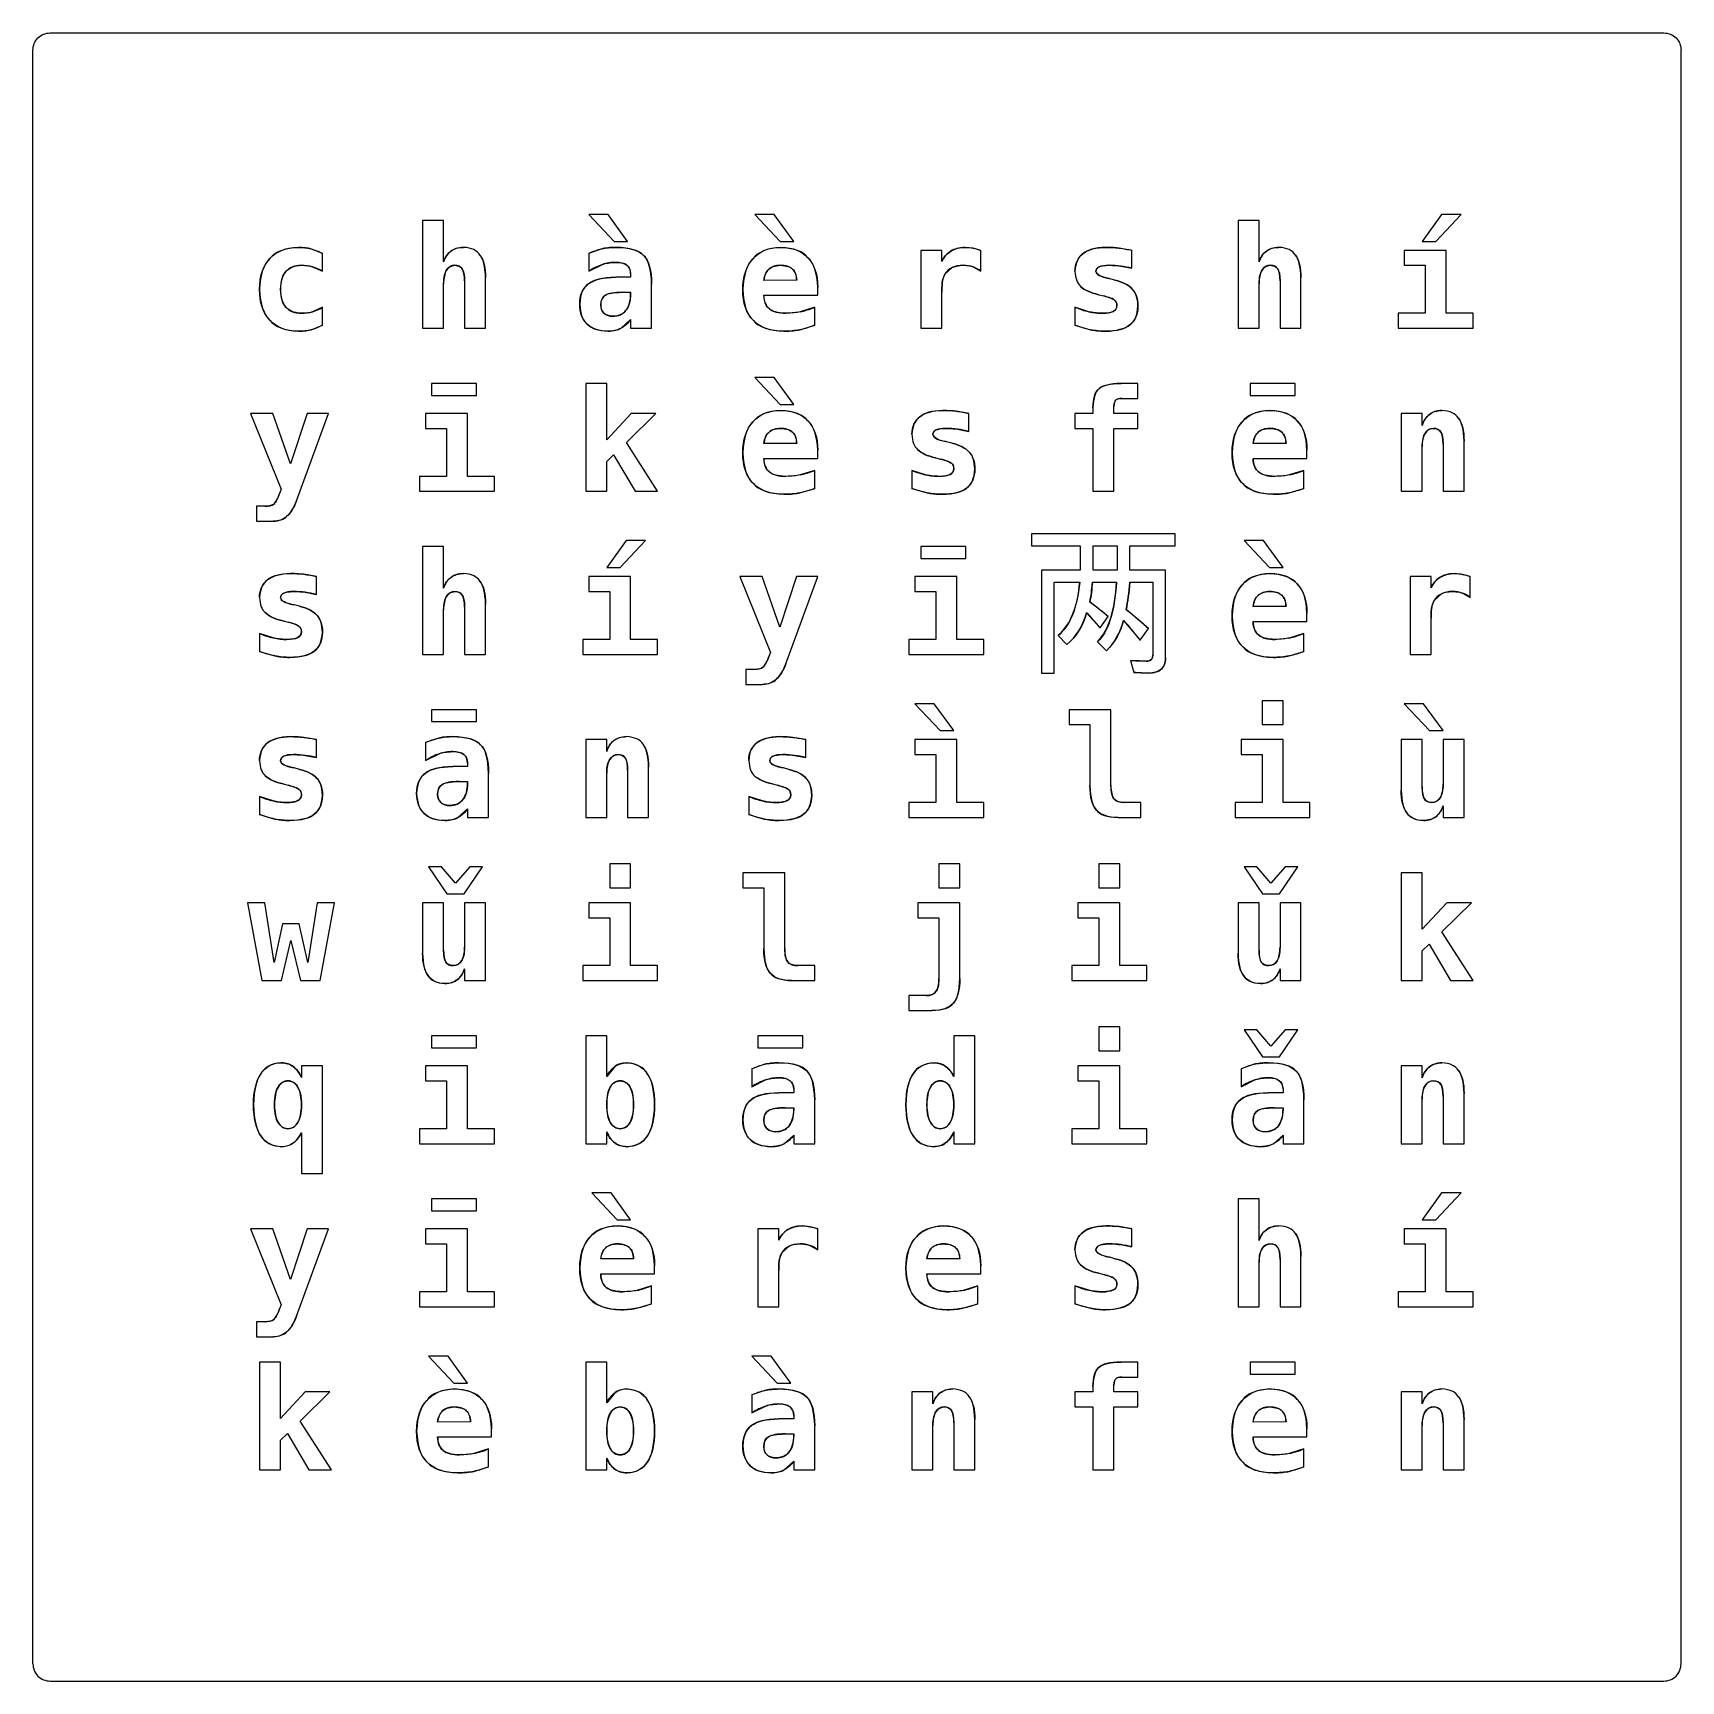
# Model space of a CAD drawing. Extents: x 0.3 to 27.4, y 70.6 to 97.6.
import ezdxf

# ---------------------------------------------------------------- set-up
doc = ezdxf.new("R2010")
doc.units = 0
doc.layers.get('0').update_dxf_attribs({"linetype": 'CONTINUOUS'})

msp = doc.modelspace()

# ---------------------------------------------------------------- linework, layer by layer
at = {"color": 7}
for points in [[(0.553156, 97.649067), (27.082044, 97.649067)], [(0.270933, 70.837956), (0.270933, 97.366844)], [(27.364267, 70.837956), (27.364267, 97.366844)], [(6.67681, 94.56773), (6.67681, 92.794844)], [(7.021537, 94.56773), (6.67681, 94.56773)], [(7.021537, 93.884431), (7.021537, 94.56773)], [(9.726502, 94.666224), (9.407167, 94.666224)], [(9.407167, 94.666224), (9.824227, 94.223003), (10.047376, 94.223003)], [(10.047376, 94.223003), (9.726502, 94.666224)], [(12.137525, 94.666224), (12.554585, 94.223003)], [(12.777734, 94.223003), (12.45686, 94.666224), (12.137525, 94.666224)], [(20.427093, 94.56773), (20.082365, 94.56773)], [(20.082365, 94.56773), (20.082365, 92.794844)], [(20.427093, 93.884431), (20.427093, 94.56773)], [(23.429078, 94.666224), (23.108204, 94.223003)], [(23.108204, 94.223003), (23.331354, 94.223003), (23.748413, 94.666224)], [(23.748413, 94.666224), (23.429078, 94.666224)], [(5.029882, 94.026015), (4.836742, 94.099885)], [(5.029882, 93.730534), (5.029882, 94.026015)], [(9.621853, 94.100655), (9.407167, 94.026015)], [(9.407167, 94.026015), (9.407167, 93.730534)], [(12.554585, 94.223003), (12.777734, 94.223003)], [(14.867883, 94.075262), (14.867883, 92.794844)], [(15.212611, 94.075262), (14.867883, 94.075262)], [(15.212611, 93.889817), (15.212611, 94.075262)], [(15.728933, 94.111428), (15.596583, 94.124509)], [(15.85282, 93.730534), (15.85282, 94.075262), (15.728933, 94.111428)], [(18.336944, 94.075262), (18.126875, 94.112197)], [(18.336944, 93.779781), (18.336944, 94.075262)], [(22.812723, 94.075262), (22.812723, 93.829028)], [(23.502179, 94.075262), (22.812723, 94.075262)], [(23.502179, 93.041079), (23.502179, 94.075262)], [(4.867521, 93.803635), (5.029882, 93.730534)], [(9.407167, 93.730534), (9.631087, 93.842879)], [(15.261089, 93.683596), (15.382667, 93.791323)], [(15.725855, 93.804404), (15.85282, 93.730534)], [(18.153038, 93.816716), (18.336944, 93.779781)], [(22.812723, 93.829028), (23.157451, 93.829028)], [(23.157451, 93.829028), (23.157451, 93.041079)], [(7.021537, 92.794844), (7.021537, 93.525852)], [(7.366265, 92.794844), (7.710993, 92.794844), (7.710993, 93.623576)], [(7.366265, 93.57279), (7.366265, 92.794844)], [(10.096623, 93.632041), (9.853467, 93.632041)], [(10.096623, 93.690521), (10.096623, 93.632041)], [(10.441351, 92.794844), (10.441351, 93.517388)], [(12.826981, 93.582794), (12.285266, 93.581255)], [(15.223384, 93.578177), (15.261089, 93.683596)], [(18.057622, 93.585872), (17.972209, 93.609726), (17.961437, 93.612034)], [(20.082365, 92.794844), (20.427093, 92.794844), (20.427093, 93.525852)], [(20.771821, 93.57279), (20.771821, 92.794844)], [(21.116549, 92.794844), (21.116549, 93.623576)], [(9.956577, 93.385806), (10.096623, 93.385806), (10.096623, 93.363491)], [(12.285266, 93.33656), (13.171709, 93.33656), (13.171709, 93.46968)], [(15.212611, 92.794844), (15.212611, 93.390423)], [(17.791381, 93.346563), (17.872946, 93.325017)], [(4.845976, 92.770221), (5.029882, 92.844091), (5.029882, 93.139572), (4.867521, 93.064933)], [(9.938879, 92.794844), (10.096623, 92.936429), (10.096623, 92.794844)], [(13.122462, 93.139572), (12.880845, 93.064163)], [(13.122462, 92.844091), (13.122462, 93.139572)], [(17.627482, 93.066471), (17.401254, 93.139572), (17.401254, 92.844091), (17.654413, 92.770221)], [(23.157451, 93.041079), (22.714229, 93.041079)], [(22.714229, 93.041079), (22.714229, 92.794844), (23.9454, 92.794844)], [(23.9454, 93.041079), (23.502179, 93.041079)], [(23.9454, 92.794844), (23.9454, 93.041079)], [(6.67681, 92.794844), (7.021537, 92.794844)], [(10.096623, 92.794844), (10.441351, 92.794844)], [(12.878536, 92.770221), (13.122462, 92.844091)], [(14.867883, 92.794844), (15.212611, 92.794844)], [(20.771821, 92.794844), (21.116549, 92.794844)], [(7.563252, 91.886619), (6.82455, 91.886619)], [(6.82455, 91.886619), (6.82455, 91.689632), (7.563252, 91.689632)], [(7.563252, 91.689632), (7.563252, 91.886619)], [(9.702648, 91.886619), (9.357921, 91.886619)], [(9.357921, 91.886619), (9.357921, 90.113733)], [(9.702648, 90.958624), (9.702648, 91.886619)], [(12.137525, 91.985113), (12.554585, 91.541891)], [(12.777734, 91.541891), (12.45686, 91.985113), (12.137525, 91.985113)], [(18.435437, 91.886619), (18.159193, 91.886619)], [(18.435437, 91.640385), (18.435437, 91.886619)], [(20.279352, 91.886619), (20.279352, 91.689632)], [(21.018055, 91.689632), (21.018055, 91.886619), (20.279352, 91.886619)], [(18.173044, 91.640385), (18.435437, 91.640385)], [(20.279352, 91.689632), (21.018055, 91.689632)], [(4.21654, 91.394151), (3.847958, 91.394151), (4.34966, 90.146821)], [(5.128376, 91.394151), (4.781339, 91.394151), (4.505095, 90.563111), (4.21654, 91.394151)], [(4.604358, 89.959837), (5.128376, 91.394151)], [(6.726056, 91.394151), (6.726056, 91.147917)], [(7.415512, 91.394151), (6.726056, 91.394151)], [(7.415512, 90.359967), (7.415512, 91.394151)], [(10.105857, 91.394151), (9.702648, 90.958624)], [(10.0266, 90.916303), (10.512143, 91.394151)], [(10.512143, 91.394151), (10.105857, 91.394151)], [(12.554585, 91.541891), (12.777734, 91.541891)], [(15.471927, 91.135605), (15.655833, 91.09867), (15.655833, 91.394151), (15.445764, 91.431086)], [(17.696735, 91.48495), (17.696735, 91.394151), (17.401254, 91.394151)], [(17.401254, 91.394151), (17.401254, 91.147917)], [(18.041463, 91.394151), (18.041463, 91.508804)], [(18.435437, 91.394151), (18.041463, 91.394151)], [(18.435437, 91.147917), (18.435437, 91.394151)], [(23.108204, 91.394151), (22.763476, 91.394151)], [(22.763476, 91.394151), (22.763476, 90.113733)], [(23.108204, 91.197933), (23.108204, 91.394151)], [(6.726056, 91.147917), (7.070784, 91.147917)], [(7.070784, 91.147917), (7.070784, 90.359967)], [(17.401254, 91.147917), (17.696735, 91.147917)], [(17.696735, 91.147917), (17.696735, 90.113733)], [(17.696735, 90.113733), (18.041463, 90.113733), (18.041463, 91.147917)], [(18.041463, 91.147917), (18.435437, 91.147917)], [(10.539845, 90.113733), (10.0266, 90.916303)], [(12.826981, 90.901683), (12.285266, 90.900144)], [(13.171709, 90.655448), (13.171709, 90.788569)], [(15.291098, 90.928614), (15.280326, 90.930923)], [(15.376511, 90.904761), (15.291098, 90.928614)], [(20.870314, 90.901683), (20.328599, 90.900144)], [(21.215042, 90.655448), (21.215042, 90.788569)], [(22.763476, 90.113733), (23.108204, 90.113733), (23.108204, 90.843202)], [(23.452932, 90.889371), (23.452932, 90.113733)], [(23.79766, 90.113733), (23.79766, 90.940926)], [(9.702648, 90.603124), (9.817301, 90.71316), (10.168954, 90.113733)], [(9.702648, 90.113733), (9.702648, 90.603124)], [(12.285266, 90.655448), (13.171709, 90.655448)], [(15.11027, 90.665452), (15.191835, 90.643906)], [(20.328599, 90.655448), (21.215042, 90.655448)], [(7.070784, 90.359967), (6.627563, 90.359967)], [(6.627563, 90.359967), (6.627563, 90.113733), (7.858733, 90.113733)], [(7.858733, 90.359967), (7.415512, 90.359967)], [(7.858733, 90.113733), (7.858733, 90.359967)], [(12.878536, 90.08911), (13.122462, 90.16298), (13.122462, 90.458461), (12.880845, 90.383052)], [(14.720143, 90.458461), (14.720143, 90.16298)], [(14.946371, 90.38536), (14.720143, 90.458461)], [(21.165795, 90.458461), (20.924178, 90.383052)], [(21.165795, 90.16298), (21.165795, 90.458461)], [(4.34966, 90.146821), (4.325037, 90.078337)], [(9.357921, 90.113733), (9.702648, 90.113733)], [(10.168954, 90.113733), (10.539845, 90.113733)], [(14.720143, 90.16298), (14.973302, 90.08911)], [(20.92187, 90.08911), (21.165795, 90.16298)], [(23.452932, 90.113733), (23.79766, 90.113733)], [(3.946452, 89.867499), (3.946452, 89.621265)], [(4.080341, 89.867499), (3.946452, 89.867499)], [(3.946452, 89.621265), (4.218848, 89.621265)], [(19.045988, 89.414417), (16.683721, 89.414417)], [(16.683721, 89.414417), (16.683721, 89.215819), (17.488564, 89.215819)], [(18.30386, 89.215819), (19.045988, 89.215819), (19.045988, 89.414417)], [(7.021537, 88.522208), (7.021537, 89.205508), (6.67681, 89.205508), (6.67681, 87.432622)], [(10.023522, 89.304002), (9.702648, 88.86078)], [(9.925798, 88.86078), (10.342857, 89.304002), (10.023522, 89.304002)], [(14.867883, 89.205508), (14.867883, 89.008521)], [(15.606586, 89.008521), (15.606586, 89.205508), (14.867883, 89.205508)], [(17.488564, 89.215819), (17.488564, 88.818624)], [(17.697614, 89.215819), (18.09481, 89.215819), (18.09481, 88.818624), (17.697614, 88.818624), (17.697614, 89.215819)], [(18.30386, 88.818624), (18.30386, 89.215819)], [(20.180859, 89.304002), (20.597918, 88.86078)], [(20.821068, 88.86078), (20.500194, 89.304002), (20.180859, 89.304002)], [(14.867883, 89.008521), (15.606586, 89.008521)], [(4.931388, 88.71304), (4.72132, 88.749975)], [(4.931388, 88.417559), (4.931388, 88.71304)], [(9.407167, 88.71304), (9.407167, 88.466806)], [(10.096623, 88.71304), (9.407167, 88.71304)], [(9.702648, 88.86078), (9.925798, 88.86078)], [(10.096623, 87.678856), (10.096623, 88.71304)], [(11.891291, 88.71304), (12.392993, 87.46571)], [(12.259873, 88.71304), (11.891291, 88.71304)], [(12.824673, 88.71304), (12.548429, 87.882), (12.259873, 88.71304)], [(12.647692, 87.278726), (13.171709, 88.71304)], [(13.171709, 88.71304), (12.824673, 88.71304)], [(14.76939, 88.71304), (14.76939, 88.466806)], [(15.458845, 88.71304), (14.76939, 88.71304)], [(15.458845, 87.678856), (15.458845, 88.71304)], [(17.488564, 88.818624), (16.850961, 88.818624)], [(16.850961, 88.818624), (16.850961, 87.125318), (17.060011, 87.125318)], [(17.060011, 87.125318), (17.060011, 88.620026), (17.478112, 88.620026)], [(17.687162, 88.620026), (18.084357, 88.620026)], [(18.8892, 88.818624), (18.30386, 88.818624)], [(18.30386, 88.620026), (18.68015, 88.620026)], [(18.68015, 88.620026), (18.68015, 87.42844)], [(18.8892, 87.376178), (18.8892, 88.818624)], [(20.597918, 88.86078), (20.821068, 88.86078)], [(22.911217, 88.71304), (22.911217, 87.432622)], [(23.255945, 88.71304), (22.911217, 88.71304)], [(23.255945, 88.527595), (23.255945, 88.71304)], [(23.772267, 88.749205), (23.639916, 88.762287)], [(23.896153, 88.368312), (23.896153, 88.71304), (23.772267, 88.749205)], [(4.747482, 88.454494), (4.931388, 88.417559)], [(9.407167, 88.466806), (9.751895, 88.466806)], [(9.751895, 88.466806), (9.751895, 87.678856)], [(14.76939, 88.466806), (15.114118, 88.466806)], [(15.114118, 88.466806), (15.114118, 87.678856)], [(23.304422, 88.321374), (23.426, 88.429101)], [(23.769189, 88.442182), (23.896153, 88.368312)], [(4.566654, 88.247503), (4.555881, 88.249812)], [(4.652066, 88.223649), (4.566654, 88.247503)], [(7.021537, 87.432622), (7.021537, 88.16363)], [(7.366265, 88.210568), (7.366265, 87.432622)], [(7.710993, 87.432622), (7.710993, 88.261354)], [(17.593089, 88.118306), (17.812592, 87.867446)], [(17.948475, 88.055591), (17.645352, 88.295999)], [(17.812592, 87.867446), (17.948475, 88.055591)], [(18.606983, 87.856993), (18.241145, 88.170568)], [(20.870314, 88.220572), (20.328599, 88.219033)], [(21.215042, 87.974337), (21.215042, 88.107458)], [(23.266717, 88.215955), (23.304422, 88.321374)], [(4.385826, 87.984341), (4.467391, 87.962795)], [(18.199335, 87.992876), (18.4711, 87.668848)], [(18.4711, 87.668848), (18.606983, 87.856993)], [(20.328599, 87.974337), (21.215042, 87.974337)], [(23.255945, 87.432622), (23.255945, 88.028201)], [(4.221926, 87.704249), (3.995698, 87.77735), (3.995698, 87.481869), (4.248858, 87.407999)], [(9.751895, 87.678856), (9.308674, 87.678856)], [(9.308674, 87.678856), (9.308674, 87.432622)], [(10.539845, 87.432622), (10.539845, 87.678856), (10.096623, 87.678856)], [(15.114118, 87.678856), (14.670896, 87.678856)], [(14.670896, 87.678856), (14.670896, 87.432622)], [(14.670896, 87.432622), (15.902067, 87.432622), (15.902067, 87.678856)], [(15.902067, 87.678856), (15.458845, 87.678856)], [(17.122726, 87.742016), (17.269062, 87.59568)], [(17.770782, 87.637491), (17.917117, 87.491155)], [(21.165795, 87.77735), (20.924178, 87.701941)], [(21.165795, 87.481869), (21.165795, 87.77735)], [(6.67681, 87.432622), (7.021537, 87.432622)], [(7.366265, 87.432622), (7.710993, 87.432622)], [(9.308674, 87.432622), (10.539845, 87.432622)], [(12.392993, 87.46571), (12.36837, 87.397226)], [(18.314312, 87.334368), (18.366575, 87.13577)], [(18.59653, 87.323915), (18.314312, 87.334368)], [(20.92187, 87.407999), (21.165795, 87.481869)], [(22.911217, 87.432622), (23.255945, 87.432622)], [(11.989785, 87.186388), (11.989785, 86.940154)], [(12.123675, 87.186388), (11.989785, 87.186388)], [(18.366575, 87.13577), (18.606983, 87.125318)], [(11.989785, 86.940154), (12.262181, 86.940154)], [(6.82455, 86.524397), (6.82455, 86.32741)], [(7.563252, 86.32741), (7.563252, 86.524397), (6.82455, 86.524397)], [(15.088725, 86.622891), (14.76939, 86.622891), (15.186449, 86.179669)], [(15.409599, 86.179669), (15.088725, 86.622891)], [(17.30276, 86.524397), (17.30276, 86.278163)], [(17.992216, 85.277837), (17.992216, 86.524397), (17.30276, 86.524397)], [(20.821068, 86.672138), (20.47634, 86.672138), (20.47634, 86.278163)], [(20.821068, 86.278163), (20.821068, 86.672138)], [(22.812723, 86.622891), (23.229782, 86.179669)], [(23.132058, 86.622891), (22.812723, 86.622891)], [(23.229782, 86.179669), (23.452932, 86.179669), (23.132058, 86.622891)], [(6.82455, 86.32741), (7.563252, 86.32741)], [(15.186449, 86.179669), (15.409599, 86.179669)], [(17.30276, 86.278163), (17.647488, 86.278163)], [(17.647488, 86.278163), (17.647488, 85.277837)], [(20.47634, 86.278163), (20.821068, 86.278163)], [(4.931388, 86.031929), (4.72132, 86.068864)], [(4.931388, 85.736448), (4.931388, 86.031929)], [(6.940742, 86.057322), (6.726056, 85.982682)], [(6.726056, 85.982682), (6.726056, 85.687201), (6.949976, 85.799545)], [(9.702648, 85.835711), (9.702648, 86.031929), (9.357921, 86.031929), (9.357921, 84.751511)], [(12.790815, 85.773383), (12.974722, 85.736448), (12.974722, 86.031929), (12.764653, 86.068864)], [(14.76939, 86.031929), (14.76939, 85.785695)], [(15.458845, 86.031929), (14.76939, 86.031929)], [(15.458845, 84.997745), (15.458845, 86.031929)], [(20.821068, 86.031929), (20.131612, 86.031929)], [(20.131612, 86.031929), (20.131612, 85.785695)], [(20.821068, 84.997745), (20.821068, 86.031929)], [(22.763476, 86.031929), (22.763476, 85.202427)], [(23.108204, 86.031929), (22.763476, 86.031929)], [(23.108204, 85.253983), (23.108204, 86.031929)], [(23.452932, 84.945421), (23.452932, 84.751511), (23.79766, 84.751511), (23.79766, 86.031929), (23.452932, 86.031929), (23.452932, 85.300152)], [(4.747482, 85.773383), (4.931388, 85.736448)], [(7.415512, 85.647188), (7.415512, 85.588707), (7.172356, 85.588707)], [(14.76939, 85.785695), (15.114118, 85.785695)], [(15.114118, 85.785695), (15.114118, 84.997745)], [(20.47634, 85.785695), (20.47634, 84.997745), (20.033118, 84.997745)], [(20.131612, 85.785695), (20.47634, 85.785695)], [(4.566654, 85.566392), (4.555881, 85.568701)], [(4.652066, 85.542538), (4.566654, 85.566392)], [(7.76024, 84.751511), (7.76024, 85.474054)], [(9.702648, 84.751511), (9.702648, 85.48098)], [(10.047376, 85.527149), (10.047376, 84.751511)], [(10.392104, 84.751511), (10.392104, 85.578704)], [(12.609987, 85.566392), (12.599214, 85.568701)], [(12.6954, 85.542538), (12.609987, 85.566392)], [(4.221926, 85.023138), (3.995698, 85.096239), (3.995698, 84.800758), (4.248858, 84.726888)], [(4.385826, 85.30323), (4.467391, 85.281684)], [(7.275466, 85.342473), (7.415512, 85.342473), (7.415512, 85.320158)], [(12.039032, 85.096239), (12.039032, 84.800758)], [(12.265259, 85.023138), (12.039032, 85.096239)], [(12.429159, 85.30323), (12.510724, 85.281684)], [(7.257768, 84.751511), (7.415512, 84.893096)], [(7.415512, 84.893096), (7.415512, 84.751511)], [(15.114118, 84.997745), (14.670896, 84.997745)], [(14.670896, 84.997745), (14.670896, 84.751511), (15.902067, 84.751511)], [(15.902067, 84.997745), (15.458845, 84.997745)], [(15.902067, 84.751511), (15.902067, 84.997745)], [(18.108408, 84.751511), (18.484684, 84.751511), (18.484684, 84.997745), (18.206132, 84.997745)], [(20.033118, 84.997745), (20.033118, 84.751511)], [(21.264289, 84.997745), (20.821068, 84.997745)], [(21.264289, 84.751511), (21.264289, 84.997745)], [(7.415512, 84.751511), (7.76024, 84.751511)], [(9.357921, 84.751511), (9.702648, 84.751511)], [(10.047376, 84.751511), (10.392104, 84.751511)], [(12.039032, 84.800758), (12.292191, 84.726888)], [(20.033118, 84.751511), (21.264289, 84.751511)], [(10.096623, 83.991026), (9.751895, 83.991026)], [(9.751895, 83.991026), (9.751895, 83.597052), (10.096623, 83.597052)], [(10.096623, 83.597052), (10.096623, 83.991026)], [(15.508092, 83.991026), (15.163364, 83.991026), (15.163364, 83.597052)], [(15.508092, 83.597052), (15.508092, 83.991026)], [(18.139956, 83.991026), (17.795229, 83.991026), (17.795229, 83.597052)], [(18.139956, 83.597052), (18.139956, 83.991026)], [(6.775303, 83.94178), (7.07694, 83.498558)], [(6.984602, 83.94178), (6.775303, 83.94178)], [(7.217755, 83.674), (6.984602, 83.94178)], [(7.452447, 83.94178), (7.217755, 83.674)], [(7.360109, 83.498558), (7.661746, 83.94178)], [(7.661746, 83.94178), (7.452447, 83.94178)], [(11.940538, 83.843286), (11.940538, 83.597052)], [(12.629994, 83.843286), (11.940538, 83.843286)], [(12.629994, 82.596726), (12.629994, 83.843286)], [(20.180859, 83.94178), (20.482496, 83.498558)], [(20.390158, 83.94178), (20.180859, 83.94178)], [(20.623311, 83.674), (20.390158, 83.94178)], [(20.858003, 83.94178), (20.623311, 83.674)], [(20.765665, 83.498558), (21.067302, 83.94178)], [(21.067302, 83.94178), (20.858003, 83.94178)], [(23.108204, 83.843286), (22.763476, 83.843286)], [(22.763476, 83.843286), (22.763476, 82.0704)], [(23.108204, 82.915291), (23.108204, 83.843286)], [(7.07694, 83.498558), (7.360109, 83.498558)], [(11.940538, 83.597052), (12.285266, 83.597052)], [(12.285266, 83.597052), (12.285266, 82.596726)], [(15.163364, 83.597052), (15.508092, 83.597052)], [(17.795229, 83.597052), (18.139956, 83.597052)], [(20.482496, 83.498558), (20.765665, 83.498558)], [(3.798711, 83.350818), (4.034173, 82.0704)], [(4.081111, 83.350818), (3.798711, 83.350818)], [(4.235007, 82.36665), (4.081111, 83.350818)], [(4.944469, 83.350818), (4.788265, 82.36665)], [(5.226869, 83.350818), (4.944469, 83.350818)], [(4.991408, 82.0704), (5.226869, 83.350818)], [(6.67681, 83.350818), (6.67681, 82.521316)], [(7.021537, 83.350818), (6.67681, 83.350818)], [(7.021537, 82.572872), (7.021537, 83.350818)], [(7.366265, 82.0704), (7.710993, 82.0704), (7.710993, 83.350818), (7.366265, 83.350818), (7.366265, 82.61904)], [(10.096623, 83.350818), (9.407167, 83.350818)], [(9.407167, 83.350818), (9.407167, 83.104583), (9.751895, 83.104583)], [(10.096623, 82.316634), (10.096623, 83.350818)], [(14.818637, 83.350818), (14.818637, 83.104583)], [(15.508092, 83.350818), (14.818637, 83.350818)], [(15.508092, 82.107335), (15.508092, 83.350818)], [(18.139956, 83.350818), (17.450501, 83.350818)], [(17.450501, 83.350818), (17.450501, 83.104583), (17.795229, 83.104583)], [(18.139956, 82.316634), (18.139956, 83.350818)], [(20.082365, 83.350818), (20.082365, 82.521316)], [(20.427093, 82.572872), (20.427093, 83.350818), (20.082365, 83.350818)], [(21.116549, 83.350818), (20.771821, 83.350818)], [(20.771821, 83.350818), (20.771821, 82.61904)], [(21.116549, 82.0704), (21.116549, 83.350818)], [(23.511412, 83.350818), (23.108204, 82.915291)], [(23.432156, 82.872969), (23.917699, 83.350818)], [(23.917699, 83.350818), (23.511412, 83.350818)], [(4.375822, 83.00609), (4.235007, 82.36665)], [(4.649758, 83.00609), (4.375822, 83.00609)], [(4.788265, 82.36665), (4.649758, 83.00609)], [(9.751895, 83.104583), (9.751895, 82.316634)], [(14.818637, 83.104583), (15.163364, 83.104583)], [(15.163364, 83.104583), (15.163364, 82.107335)], [(17.795229, 83.104583), (17.795229, 82.316634)], [(4.355816, 82.0704), (4.512021, 82.729076)], [(4.512021, 82.729076), (4.669764, 82.0704)], [(23.108204, 82.55979), (23.222857, 82.669826), (23.57451, 82.0704)], [(23.9454, 82.0704), (23.432156, 82.872969)], [(23.108204, 82.0704), (23.108204, 82.55979)], [(7.366265, 82.264309), (7.366265, 82.0704)], [(9.308674, 82.316634), (9.308674, 82.0704)], [(9.751895, 82.316634), (9.308674, 82.316634)], [(10.539845, 82.316634), (10.096623, 82.316634)], [(10.539845, 82.0704), (10.539845, 82.316634)], [(13.122462, 82.0704), (13.122462, 82.316634), (12.84391, 82.316634)], [(17.352007, 82.316634), (17.352007, 82.0704)], [(17.795229, 82.316634), (17.352007, 82.316634)], [(18.583178, 82.316634), (18.139956, 82.316634)], [(18.583178, 82.0704), (18.583178, 82.316634)], [(20.771821, 82.264309), (20.771821, 82.0704)], [(4.034173, 82.0704), (4.355816, 82.0704)], [(4.669764, 82.0704), (4.991408, 82.0704)], [(9.308674, 82.0704), (10.539845, 82.0704)], [(12.746185, 82.0704), (13.122462, 82.0704)], [(14.954065, 81.824166), (14.670896, 81.824166)], [(14.670896, 81.824166), (14.670896, 81.577932)], [(17.352007, 82.0704), (18.583178, 82.0704)], [(20.771821, 82.0704), (21.116549, 82.0704)], [(22.763476, 82.0704), (23.108204, 82.0704)], [(23.57451, 82.0704), (23.9454, 82.0704)], [(14.670896, 81.577932), (15.049481, 81.577932)], [(17.795229, 81.309915), (17.795229, 80.915941)], [(18.139956, 81.309915), (17.795229, 81.309915)], [(17.795229, 80.915941), (18.139956, 80.915941), (18.139956, 81.309915)], [(6.82455, 81.162175), (6.82455, 80.965187)], [(7.563252, 80.965187), (7.563252, 81.162175), (6.82455, 81.162175)], [(9.702648, 81.162175), (9.357921, 81.162175)], [(9.357921, 81.162175), (9.357921, 79.389289)], [(9.702648, 80.493495), (9.702648, 81.162175)], [(12.186772, 81.162175), (12.186772, 80.965187)], [(12.925475, 80.965187), (12.925475, 81.162175), (12.186772, 81.162175)], [(15.409599, 81.162175), (15.409599, 80.493495)], [(15.754326, 81.162175), (15.409599, 81.162175)], [(15.754326, 79.389289), (15.754326, 81.162175)], [(20.180859, 81.260668), (20.482496, 80.817447)], [(20.390158, 81.260668), (20.180859, 81.260668)], [(20.623311, 80.992889), (20.390158, 81.260668)], [(20.858003, 81.260668), (20.623311, 80.992889)], [(20.765665, 80.817447), (21.067302, 81.260668)], [(21.067302, 81.260668), (20.858003, 81.260668)], [(6.82455, 80.965187), (7.563252, 80.965187)], [(12.186772, 80.965187), (12.925475, 80.965187)], [(20.482496, 80.817447), (20.765665, 80.817447)], [(4.685154, 80.669706), (4.685154, 80.475797)], [(5.029882, 80.669706), (4.685154, 80.669706)], [(5.029882, 78.896821), (5.029882, 80.669706)], [(6.726056, 80.669706), (6.726056, 80.423472)], [(7.415512, 79.635523), (7.415512, 80.669706), (6.726056, 80.669706)], [(9.843464, 80.662781), (9.702648, 80.493495)], [(12.302964, 80.695099), (12.088279, 80.62046)], [(12.088279, 80.62046), (12.088279, 80.324979), (12.312198, 80.437323)], [(18.139956, 80.669706), (17.450501, 80.669706)], [(17.450501, 80.669706), (17.450501, 80.423472)], [(18.139956, 79.635523), (18.139956, 80.669706)], [(20.346297, 80.695099), (20.131612, 80.62046)], [(20.131612, 80.62046), (20.131612, 80.324979)], [(22.763476, 80.669706), (22.763476, 79.389289)], [(23.108204, 80.669706), (22.763476, 80.669706)], [(23.108204, 80.473489), (23.108204, 80.669706)], [(6.726056, 80.423472), (7.070784, 80.423472)], [(7.070784, 80.423472), (7.070784, 79.635523)], [(12.777734, 80.284966), (12.777734, 80.226485), (12.534578, 80.226485)], [(17.795229, 80.423472), (17.795229, 79.635523), (17.352007, 79.635523)], [(17.450501, 80.423472), (17.795229, 80.423472)], [(20.131612, 80.324979), (20.355531, 80.437323)], [(20.821068, 80.226485), (20.577911, 80.226485)], [(20.821068, 80.284966), (20.821068, 80.226485)], [(23.452932, 80.164926), (23.452932, 79.389289), (23.79766, 79.389289), (23.79766, 80.216482)], [(12.637689, 79.980251), (12.777734, 79.980251), (12.777734, 79.957936)], [(13.122462, 79.389289), (13.122462, 80.111832)], [(20.681022, 79.980251), (20.821068, 79.980251)], [(20.821068, 79.530874), (20.821068, 79.389289), (21.165795, 79.389289), (21.165795, 80.111832)], [(20.821068, 79.980251), (20.821068, 79.957936)], [(23.108204, 79.389289), (23.108204, 80.118758)], [(4.685154, 79.56627), (4.685154, 78.896821)], [(6.627563, 79.635523), (6.627563, 79.389289)], [(7.070784, 79.635523), (6.627563, 79.635523)], [(6.627563, 79.389289), (7.858733, 79.389289)], [(7.858733, 79.635523), (7.415512, 79.635523)], [(7.858733, 79.389289), (7.858733, 79.635523)], [(9.357921, 79.389289), (9.702648, 79.389289), (9.702648, 79.583198)], [(12.61999, 79.389289), (12.777734, 79.530874)], [(12.777734, 79.530874), (12.777734, 79.389289)], [(12.777734, 79.389289), (13.122462, 79.389289)], [(15.409599, 79.583198), (15.409599, 79.389289)], [(15.409599, 79.389289), (15.754326, 79.389289)], [(17.352007, 79.635523), (17.352007, 79.389289)], [(17.352007, 79.389289), (18.583178, 79.389289)], [(18.583178, 79.635523), (18.139956, 79.635523)], [(18.583178, 79.389289), (18.583178, 79.635523)], [(20.663324, 79.389289), (20.821068, 79.530874)], [(22.763476, 79.389289), (23.108204, 79.389289)], [(4.685154, 78.896821), (5.029882, 78.896821)], [(9.456414, 78.579557), (9.873473, 78.136336)], [(9.775749, 78.579557), (9.456414, 78.579557)], [(9.873473, 78.136336), (10.096623, 78.136336), (9.775749, 78.579557)], [(23.748413, 78.579557), (23.429078, 78.579557), (23.108204, 78.136336)], [(23.331354, 78.136336), (23.748413, 78.579557)], [(6.82455, 78.481064), (6.82455, 78.284076)], [(7.563252, 78.284076), (7.563252, 78.481064), (6.82455, 78.481064)], [(20.427093, 77.797764), (20.427093, 78.481064), (20.082365, 78.481064)], [(20.082365, 78.481064), (20.082365, 76.708178), (20.427093, 76.708178)], [(6.82455, 78.284076), (7.563252, 78.284076)], [(13.047822, 78.024761), (12.915471, 78.037842)], [(23.108204, 78.136336), (23.331354, 78.136336)], [(4.21654, 77.988595), (3.847958, 77.988595)], [(3.847958, 77.988595), (4.34966, 76.741265)], [(4.505095, 77.157555), (4.21654, 77.988595)], [(4.781339, 77.988595), (4.505095, 77.157555)], [(4.604358, 76.554281), (5.128376, 77.988595)], [(5.128376, 77.988595), (4.781339, 77.988595)], [(7.415512, 77.988595), (6.726056, 77.988595)], [(6.726056, 77.988595), (6.726056, 77.742361)], [(7.415512, 76.954412), (7.415512, 77.988595)], [(12.186772, 77.988595), (12.186772, 76.708178)], [(12.5315, 77.988595), (12.186772, 77.988595)], [(12.5315, 77.80315), (12.5315, 77.988595)], [(13.171709, 77.988595), (13.047822, 78.024761)], [(13.171709, 77.643868), (13.171709, 77.988595)], [(18.336944, 77.988595), (18.126875, 78.02553)], [(18.336944, 77.693114), (18.336944, 77.988595)], [(22.812723, 77.988595), (22.812723, 77.742361)], [(23.502179, 77.988595), (22.812723, 77.988595)], [(23.502179, 76.954412), (23.502179, 77.988595)], [(7.070784, 77.742361), (7.070784, 76.954412), (6.627563, 76.954412)], [(6.726056, 77.742361), (7.070784, 77.742361)], [(10.14587, 77.496127), (9.604155, 77.494588)], [(12.542273, 77.49151), (12.579977, 77.596929)], [(12.579977, 77.596929), (12.701556, 77.704657)], [(13.044744, 77.717738), (13.171709, 77.643868)], [(15.508092, 77.496127), (14.966377, 77.494588)], [(17.972209, 77.523059), (17.961437, 77.525367)], [(18.057622, 77.499205), (17.972209, 77.523059)], [(18.153038, 77.73005), (18.336944, 77.693114)], [(21.116549, 76.708178), (21.116549, 77.53691)], [(22.812723, 77.742361), (23.157451, 77.742361)], [(23.157451, 77.742361), (23.157451, 76.954412)], [(9.604155, 77.249893), (10.490598, 77.249893), (10.490598, 77.383013)], [(12.5315, 76.708178), (12.5315, 77.303757)], [(14.966377, 77.249893), (15.85282, 77.249893), (15.85282, 77.383013)], [(17.791381, 77.259896), (17.872946, 77.238351)], [(20.427093, 76.708178), (20.427093, 77.439185)], [(20.771821, 77.486124), (20.771821, 76.708178)], [(6.627563, 76.954412), (6.627563, 76.708178)], [(7.858733, 76.954412), (7.415512, 76.954412)], [(7.858733, 76.708178), (7.858733, 76.954412)], [(10.441351, 77.052906), (10.199734, 76.977496)], [(10.441351, 76.757425), (10.441351, 77.052906)], [(15.803573, 77.052906), (15.561956, 76.977496)], [(15.803573, 76.757425), (15.803573, 77.052906)], [(17.627482, 76.979805), (17.401254, 77.052906), (17.401254, 76.757425), (17.654413, 76.683554)], [(23.157451, 76.954412), (22.714229, 76.954412)], [(22.714229, 76.954412), (22.714229, 76.708178)], [(23.9454, 76.708178), (23.9454, 76.954412), (23.502179, 76.954412)], [(4.34966, 76.741265), (4.325037, 76.672782)], [(6.627563, 76.708178), (7.858733, 76.708178)], [(10.197425, 76.683554), (10.441351, 76.757425)], [(12.186772, 76.708178), (12.5315, 76.708178)], [(15.559647, 76.683554), (15.803573, 76.757425)], [(20.771821, 76.708178), (21.116549, 76.708178)], [(22.714229, 76.708178), (23.9454, 76.708178)], [(4.080341, 76.461944), (3.946452, 76.461944), (3.946452, 76.215709), (4.218848, 76.215709)], [(7.094638, 75.898446), (6.775303, 75.898446)], [(6.775303, 75.898446), (7.192362, 75.455225), (7.415512, 75.455225)], [(7.415512, 75.455225), (7.094638, 75.898446)], [(12.088279, 75.898446), (12.505338, 75.455225)], [(12.728487, 75.455225), (12.407614, 75.898446), (12.088279, 75.898446)], [(4.340426, 75.799953), (3.995698, 75.799953)], [(3.995698, 75.799953), (3.995698, 74.027067)], [(4.340426, 74.871958), (4.340426, 75.799953)], [(9.357921, 75.799953), (9.357921, 74.027067)], [(9.702648, 75.799953), (9.357921, 75.799953)], [(9.702648, 75.131273), (9.702648, 75.799953)], [(18.173044, 75.553718), (18.435437, 75.553718), (18.435437, 75.799953), (18.159193, 75.799953)], [(21.018055, 75.799953), (20.279352, 75.799953), (20.279352, 75.602965)], [(20.279352, 75.602965), (21.018055, 75.602965)], [(21.018055, 75.602965), (21.018055, 75.799953)], [(12.302964, 75.332877), (12.088279, 75.258237)], [(12.505338, 75.455225), (12.728487, 75.455225)], [(17.696735, 75.398283), (17.696735, 75.307484)], [(18.041463, 75.307484), (18.041463, 75.422137)], [(4.743635, 75.307484), (4.340426, 74.871958)], [(4.664378, 74.829636), (5.149921, 75.307484)], [(5.149921, 75.307484), (4.743635, 75.307484)], [(9.843464, 75.300559), (9.702648, 75.131273)], [(12.088279, 75.258237), (12.088279, 74.962756)], [(12.088279, 74.962756), (12.312198, 75.075101)], [(14.720143, 75.307484), (14.720143, 74.027067)], [(15.064871, 75.307484), (14.720143, 75.307484)], [(15.064871, 75.111266), (15.064871, 75.307484)], [(17.401254, 75.307484), (17.401254, 75.06125)], [(17.696735, 75.307484), (17.401254, 75.307484)], [(17.401254, 75.06125), (17.696735, 75.06125)], [(17.696735, 75.06125), (17.696735, 74.027067)], [(18.435437, 75.307484), (18.041463, 75.307484)], [(18.041463, 74.027067), (18.041463, 75.06125)], [(18.041463, 75.06125), (18.435437, 75.06125)], [(18.435437, 75.06125), (18.435437, 75.307484)], [(23.108204, 75.111266), (23.108204, 75.307484), (22.763476, 75.307484)], [(22.763476, 75.307484), (22.763476, 74.027067), (23.108204, 74.027067)], [(5.177622, 74.027067), (4.664378, 74.829636)], [(7.464759, 74.815016), (6.923044, 74.813477)], [(12.777734, 74.922743), (12.777734, 74.864263), (12.534578, 74.864263)], [(15.409599, 74.802704), (15.409599, 74.027067), (15.754326, 74.027067), (15.754326, 74.85426)], [(20.870314, 74.815016), (20.328599, 74.813477)], [(23.452932, 74.802704), (23.452932, 74.027067)], [(23.79766, 74.027067), (23.79766, 74.85426)], [(3.995698, 74.027067), (4.340426, 74.027067), (4.340426, 74.516457)], [(4.340426, 74.516457), (4.455079, 74.626493)], [(4.455079, 74.626493), (4.806732, 74.027067)], [(6.923044, 74.568782), (7.809487, 74.568782)], [(7.809487, 74.568782), (7.809487, 74.701902)], [(12.61999, 74.027067), (12.777734, 74.168651), (12.777734, 74.027067), (13.122462, 74.027067), (13.122462, 74.74961)], [(12.637689, 74.618029), (12.777734, 74.618029), (12.777734, 74.595714)], [(15.064871, 74.027067), (15.064871, 74.756535)], [(20.328599, 74.568782), (21.215042, 74.568782), (21.215042, 74.701902)], [(23.108204, 74.027067), (23.108204, 74.756535)], [(7.76024, 74.076313), (7.76024, 74.371794), (7.518623, 74.296385)], [(21.165795, 74.371794), (20.924178, 74.296385)], [(21.165795, 74.076313), (21.165795, 74.371794)], [(4.806732, 74.027067), (5.177622, 74.027067)], [(7.516314, 74.002443), (7.76024, 74.076313)], [(9.357921, 74.027067), (9.702648, 74.027067)], [(9.702648, 74.027067), (9.702648, 74.220976)], [(14.720143, 74.027067), (15.064871, 74.027067)], [(17.696735, 74.027067), (18.041463, 74.027067)], [(20.92187, 74.002443), (21.165795, 74.076313)], [(23.452932, 74.027067), (23.79766, 74.027067)], [(0.553156, 70.555733), (27.082044, 70.555733)]]:
    msp.add_lwpolyline(points, dxfattribs=at)
for points in [[(0.270933, 97.366844), (0.270933, 97.441694), (0.300667, 97.513479), (0.353594, 97.566406)], [(0.353594, 97.566406), (0.406521, 97.619333), (0.478306, 97.649067), (0.553156, 97.649067)], [(27.082044, 97.649067), (27.156894, 97.649067), (27.228679, 97.619333), (27.281606, 97.566406)], [(27.281606, 97.566406), (27.334533, 97.513479), (27.364267, 97.441694), (27.364267, 97.366844)], [(4.635907, 94.124509), (4.407523, 94.112438), (4.250805, 94.051393), (4.165754, 93.941372)], [(4.165754, 93.941372), (4.279124, 94.063463), (4.435842, 94.124509), (4.635907, 94.124509)], [(4.836742, 94.099885), (4.790532, 94.113989), (4.723587, 94.122196), (4.635907, 94.124509)], [(4.635907, 94.124509), (4.705674, 94.124509), (4.772618, 94.116301), (4.836742, 94.099885)], [(4.836742, 94.099885), (4.901378, 94.083983), (4.965758, 94.059359), (5.029882, 94.026015)], [(4.836742, 94.099885), (4.901378, 94.083983), (4.965758, 94.059359), (5.029882, 94.026015)], [(7.141577, 94.061411), (7.086491, 94.021697), (7.046478, 93.962703), (7.021537, 93.884431)], [(7.021537, 93.884431), (7.045135, 93.960866), (7.085148, 94.019859), (7.141577, 94.061411)], [(7.021537, 93.884431), (7.045135, 93.960866), (7.085148, 94.019859), (7.141577, 94.061411)], [(7.347028, 94.124509), (7.252396, 94.119708), (7.183912, 94.098675), (7.141577, 94.061411)], [(7.141577, 94.061411), (7.198518, 94.103476), (7.267002, 94.124509), (7.347028, 94.124509)], [(7.618655, 93.998314), (7.572645, 94.074697), (7.482103, 94.116762), (7.347028, 94.124509)], [(9.407167, 94.026015), (9.47796, 94.059872), (9.549522, 94.084752), (9.621853, 94.100655)], [(9.853467, 94.124509), (9.752335, 94.122385), (9.67513, 94.114434), (9.621853, 94.100655)], [(9.621853, 94.100655), (9.694697, 94.116558), (9.771902, 94.124509), (9.853467, 94.124509)], [(9.621853, 94.100655), (9.694697, 94.116558), (9.771902, 94.124509), (9.853467, 94.124509)], [(10.30977, 93.991389), (10.242947, 94.073128), (10.090846, 94.117501), (9.853467, 94.124509)], [(9.853467, 94.124509), (10.069948, 94.124509), (10.222049, 94.080135), (10.30977, 93.991389)], [(12.56151, 94.124509), (12.341764, 94.111995), (12.190176, 94.049667), (12.106746, 93.937525)], [(12.106746, 93.937525), (12.218065, 94.062181), (12.369652, 94.124509), (12.56151, 94.124509)], [(13.011657, 93.952914), (12.931518, 94.056196), (12.78147, 94.113394), (12.56151, 94.124509)], [(12.56151, 94.124509), (12.754906, 94.124509), (12.904955, 94.067311), (13.011657, 93.952914)], [(15.361121, 94.06295), (15.295172, 94.023181), (15.245669, 93.96547), (15.212611, 93.889817)], [(15.212611, 93.889817), (15.244929, 93.964713), (15.294433, 94.022424), (15.361121, 94.06295)], [(15.212611, 93.889817), (15.244929, 93.964713), (15.294433, 94.022424), (15.361121, 94.06295)], [(15.596583, 94.124509), (15.489478, 94.119679), (15.410991, 94.099159), (15.361121, 94.06295)], [(15.361121, 94.06295), (15.428323, 94.103989), (15.50681, 94.124509), (15.596583, 94.124509)], [(15.596583, 94.124509), (15.641725, 94.124509), (15.685842, 94.120148), (15.728933, 94.111428)], [(15.728933, 94.111428), (15.772537, 94.10322), (15.813833, 94.091165), (15.85282, 94.075262)], [(15.728933, 94.111428), (15.772537, 94.10322), (15.813833, 94.091165), (15.85282, 94.075262)], [(17.534374, 94.021398), (17.45427, 93.969779), (17.409897, 93.873337), (17.401254, 93.732073)], [(17.401254, 93.732073), (17.401254, 93.856216), (17.445627, 93.952658), (17.534374, 94.021398)], [(17.910651, 94.124509), (17.726835, 94.117825), (17.60141, 94.083455), (17.534374, 94.021398)], [(17.534374, 94.021398), (17.623634, 94.090139), (17.74906, 94.124509), (17.910651, 94.124509)], [(18.126875, 94.112197), (18.07531, 94.119196), (18.003235, 94.123299), (17.910651, 94.124509)], [(17.910651, 94.124509), (17.982982, 94.124509), (18.055057, 94.120405), (18.126875, 94.112197)], [(17.910651, 94.124509), (17.982982, 94.124509), (18.055057, 94.120405), (18.126875, 94.112197)], [(18.126875, 94.112197), (18.199207, 94.103989), (18.269229, 94.091678), (18.336944, 94.075262)], [(20.547132, 94.061411), (20.492047, 94.021697), (20.452034, 93.962703), (20.427093, 93.884431)], [(20.427093, 93.884431), (20.45069, 93.960866), (20.490703, 94.019859), (20.547132, 94.061411)], [(20.427093, 93.884431), (20.45069, 93.960866), (20.490703, 94.019859), (20.547132, 94.061411)], [(20.752584, 94.124509), (20.657951, 94.119708), (20.589467, 94.098675), (20.547132, 94.061411)], [(20.547132, 94.061411), (20.604074, 94.103476), (20.672558, 94.124509), (20.752584, 94.124509)], [(21.024211, 93.998314), (20.978201, 94.074697), (20.887658, 94.116762), (20.752584, 94.124509)], [(4.165754, 93.941372), (4.063557, 93.84976), (4.006872, 93.680474), (3.995698, 93.433514)], [(3.995698, 93.433514), (3.995698, 93.649995), (4.052384, 93.819281), (4.165754, 93.941372)], [(4.429686, 93.725917), (4.474412, 93.788056), (4.559055, 93.822426), (4.683615, 93.829028)], [(4.683615, 93.829028), (4.573836, 93.829028), (4.489193, 93.794658), (4.429686, 93.725917)], [(4.683615, 93.829028), (4.573836, 93.829028), (4.489193, 93.794658), (4.429686, 93.725917)], [(4.683615, 93.829028), (4.764072, 93.826579), (4.825374, 93.818115), (4.867521, 93.803635)], [(4.867521, 93.803635), (4.808528, 93.820564), (4.747226, 93.829028), (4.683615, 93.829028)], [(4.867521, 93.803635), (4.808528, 93.820564), (4.747226, 93.829028), (4.683615, 93.829028)], [(4.867521, 93.803635), (4.808528, 93.820564), (4.747226, 93.829028), (4.683615, 93.829028)], [(5.029882, 93.730534), (4.980635, 93.762339), (4.926515, 93.786706), (4.867521, 93.803635)], [(7.021537, 93.525852), (7.024716, 93.634068), (7.040875, 93.708195), (7.070015, 93.748232)], [(7.070015, 93.748232), (7.037696, 93.694882), (7.021537, 93.620755), (7.021537, 93.525852)], [(7.070015, 93.748232), (7.09438, 93.796598), (7.13978, 93.82353), (7.206213, 93.829028)], [(7.206213, 93.829028), (7.148245, 93.829028), (7.102846, 93.802096), (7.070015, 93.748232)], [(7.206213, 93.829028), (7.269582, 93.82522), (7.310364, 93.80547), (7.328561, 93.769778)], [(7.328561, 93.769778), (7.303424, 93.809278), (7.262642, 93.829028), (7.206213, 93.829028)], [(7.328561, 93.769778), (7.351609, 93.739867), (7.364177, 93.674205), (7.366265, 93.57279)], [(7.366265, 93.57279), (7.366265, 93.664615), (7.353697, 93.730278), (7.328561, 93.769778)], [(7.710993, 93.623576), (7.705365, 93.810349), (7.674586, 93.935262), (7.618655, 93.998314)], [(7.618655, 93.998314), (7.680214, 93.914697), (7.710993, 93.789784), (7.710993, 93.623576)], [(9.631087, 93.842879), (9.559781, 93.819281), (9.485142, 93.781833), (9.407167, 93.730534)], [(9.631087, 93.842879), (9.559781, 93.819281), (9.485142, 93.781833), (9.407167, 93.730534)], [(9.631087, 93.842879), (9.683963, 93.863309), (9.75809, 93.875107), (9.853467, 93.878275)], [(9.853467, 93.878275), (9.777032, 93.878275), (9.702905, 93.866476), (9.631087, 93.842879)], [(9.853467, 93.878275), (9.944253, 93.875141), (10.004785, 93.859238), (10.035065, 93.830567)], [(10.035065, 93.830567), (9.994026, 93.862372), (9.933493, 93.878275), (9.853467, 93.878275)], [(10.035065, 93.830567), (10.071901, 93.807388), (10.092421, 93.760706), (10.096623, 93.690521)], [(10.096623, 93.690521), (10.096623, 93.75208), (10.076104, 93.798762), (10.035065, 93.830567)], [(10.441351, 93.517388), (10.434636, 93.766022), (10.390775, 93.924022), (10.30977, 93.991389)], [(10.30977, 93.991389), (10.39749, 93.903155), (10.441351, 93.745154), (10.441351, 93.517388)], [(12.106746, 93.937525), (12.007066, 93.844484), (11.951663, 93.675454), (11.940538, 93.430436)], [(11.940538, 93.430436), (11.940538, 93.644352), (11.995941, 93.813382), (12.106746, 93.937525)], [(12.285266, 93.581255), (12.297047, 93.667062), (12.324748, 93.728108), (12.36837, 93.764391)], [(12.36837, 93.764391), (12.321688, 93.721813), (12.293987, 93.660768), (12.285266, 93.581255)], [(12.36837, 93.764391), (12.321688, 93.721813), (12.293987, 93.660768), (12.285266, 93.581255)], [(12.36837, 93.764391), (12.403505, 93.803001), (12.466602, 93.824547), (12.557662, 93.829028)], [(12.557662, 93.829028), (12.478662, 93.829028), (12.415565, 93.807482), (12.36837, 93.764391)], [(12.557662, 93.829028), (12.656828, 93.825063), (12.72326, 93.804287), (12.756958, 93.7667)], [(12.756958, 93.7667), (12.711815, 93.808252), (12.645383, 93.829028), (12.557662, 93.829028)], [(12.756958, 93.7667), (12.711815, 93.808252), (12.645383, 93.829028), (12.557662, 93.829028)], [(12.756958, 93.7667), (12.798042, 93.734837), (12.821383, 93.673535), (12.826981, 93.582794)], [(12.826981, 93.582794), (12.825442, 93.663846), (12.802101, 93.725148), (12.756958, 93.7667)], [(13.171709, 93.46968), (13.161355, 93.705912), (13.108005, 93.86699), (13.011657, 93.952914)], [(13.011657, 93.952914), (13.118358, 93.838518), (13.171709, 93.67744), (13.171709, 93.46968)], [(15.382667, 93.791323), (15.330342, 93.7667), (15.289816, 93.730791), (15.261089, 93.683596)], [(15.382667, 93.791323), (15.420466, 93.813268), (15.481511, 93.825837), (15.565803, 93.829028)], [(15.565803, 93.829028), (15.496037, 93.829028), (15.434991, 93.81646), (15.382667, 93.791323)], [(15.565803, 93.829028), (15.638279, 93.826662), (15.691629, 93.818454), (15.725855, 93.804404)], [(15.725855, 93.804404), (15.677122, 93.82082), (15.623771, 93.829028), (15.565803, 93.829028)], [(15.725855, 93.804404), (15.677122, 93.82082), (15.623771, 93.829028), (15.565803, 93.829028)], [(15.85282, 93.730534), (15.816911, 93.763365), (15.774589, 93.787989), (15.725855, 93.804404)], [(17.745982, 93.728226), (17.750042, 93.766607), (17.768253, 93.791744), (17.800615, 93.803635)], [(17.800615, 93.803635), (17.764193, 93.786706), (17.745982, 93.76157), (17.745982, 93.728226)], [(17.800615, 93.803635), (17.764193, 93.786706), (17.745982, 93.76157), (17.745982, 93.728226)], [(17.800615, 93.803635), (17.827103, 93.818831), (17.880967, 93.827295), (17.962206, 93.829028)], [(17.962206, 93.829028), (17.890901, 93.829028), (17.837037, 93.820564), (17.800615, 93.803635)], [(17.962206, 93.829028), (18.044462, 93.827766), (18.108073, 93.823662), (18.153038, 93.816716)], [(18.153038, 93.816716), (18.089427, 93.824924), (18.025817, 93.829028), (17.962206, 93.829028)], [(18.336944, 93.779781), (18.27795, 93.796197), (18.216648, 93.808508), (18.153038, 93.816716)], [(20.427093, 93.525852), (20.430272, 93.634068), (20.446431, 93.708195), (20.47557, 93.748232)], [(20.47557, 93.748232), (20.443252, 93.694882), (20.427093, 93.620755), (20.427093, 93.525852)], [(20.47557, 93.748232), (20.499936, 93.796598), (20.545335, 93.82353), (20.611769, 93.829028)], [(20.611769, 93.829028), (20.553801, 93.829028), (20.508401, 93.802096), (20.47557, 93.748232)], [(20.611769, 93.829028), (20.675137, 93.82522), (20.71592, 93.80547), (20.734116, 93.769778)], [(20.734116, 93.769778), (20.70898, 93.809278), (20.668197, 93.829028), (20.611769, 93.829028)], [(20.734116, 93.769778), (20.757165, 93.739867), (20.769733, 93.674205), (20.771821, 93.57279)], [(20.771821, 93.57279), (20.771821, 93.664615), (20.759253, 93.730278), (20.734116, 93.769778)], [(21.116549, 93.623576), (21.110921, 93.810349), (21.080141, 93.935262), (21.024211, 93.998314)], [(21.024211, 93.998314), (21.085769, 93.914697), (21.116549, 93.789784), (21.116549, 93.623576)], [(4.340426, 93.434284), (4.346132, 93.57742), (4.375885, 93.674631), (4.429686, 93.725917)], [(4.429686, 93.725917), (4.37018, 93.65769), (4.340426, 93.560479), (4.340426, 93.434284)], [(9.40409, 93.523544), (9.316127, 93.469246), (9.267907, 93.357671), (9.259427, 93.188819)], [(9.259427, 93.188819), (9.259427, 93.34015), (9.307648, 93.451725), (9.40409, 93.523544)], [(9.259427, 93.188819), (9.259427, 93.34015), (9.307648, 93.451725), (9.40409, 93.523544)], [(9.853467, 93.632041), (9.627156, 93.625646), (9.477364, 93.58948), (9.40409, 93.523544)], [(9.40409, 93.523544), (9.501044, 93.595875), (9.650837, 93.632041), (9.853467, 93.632041)], [(9.40409, 93.523544), (9.501044, 93.595875), (9.650837, 93.632041), (9.853467, 93.632041)], [(15.212611, 93.390423), (15.213283, 93.485046), (15.216874, 93.54763), (15.223384, 93.578177)], [(15.223384, 93.578177), (15.216202, 93.537138), (15.212611, 93.474553), (15.212611, 93.390423)], [(15.223384, 93.578177), (15.216202, 93.537138), (15.212611, 93.474553), (15.212611, 93.390423)], [(15.223384, 93.578177), (15.216202, 93.537138), (15.212611, 93.474553), (15.212611, 93.390423)], [(15.261089, 93.683596), (15.243134, 93.654356), (15.230566, 93.619216), (15.223384, 93.578177)], [(17.401254, 93.732073), (17.407594, 93.612335), (17.43863, 93.529231), (17.494361, 93.482761)], [(17.494361, 93.482761), (17.55704, 93.421043), (17.656046, 93.375643), (17.791381, 93.346563)], [(17.791381, 93.346563), (17.655439, 93.375803), (17.556433, 93.421203), (17.494361, 93.482761)], [(17.961437, 93.612034), (17.832901, 93.634268), (17.761083, 93.672999), (17.745982, 93.728226)], [(17.745982, 93.728226), (17.745982, 93.680518), (17.8178, 93.641787), (17.961437, 93.612034)], [(18.343869, 93.438131), (18.283459, 93.505648), (18.188043, 93.554895), (18.057622, 93.585872)], [(18.057622, 93.585872), (18.187921, 93.555092), (18.283337, 93.505846), (18.343869, 93.438131)], [(18.057622, 93.585872), (18.187921, 93.555092), (18.283337, 93.505846), (18.343869, 93.438131)], [(3.995698, 93.433514), (4.006822, 93.188066), (4.062995, 93.019549), (4.164215, 92.927965)], [(4.164215, 92.927965), (4.051871, 93.050056), (3.995698, 93.218572), (3.995698, 93.433514)], [(4.429686, 93.14265), (4.375842, 93.193576), (4.346088, 93.290788), (4.340426, 93.434284)], [(4.340426, 93.434284), (4.340426, 93.307576), (4.37018, 93.210365), (4.429686, 93.14265)], [(9.604155, 93.177277), (9.608478, 93.261542), (9.634384, 93.315406), (9.681872, 93.338868)], [(9.681872, 93.338868), (9.630061, 93.307576), (9.604155, 93.253712), (9.604155, 93.177277)], [(9.681872, 93.338868), (9.630061, 93.307576), (9.604155, 93.253712), (9.604155, 93.177277)], [(9.681872, 93.338868), (9.721757, 93.367711), (9.813326, 93.383357), (9.956577, 93.385806)], [(9.956577, 93.385806), (9.825766, 93.385806), (9.734197, 93.37016), (9.681872, 93.338868)], [(10.096623, 93.363491), (10.091582, 93.230147), (10.065933, 93.138836), (10.019675, 93.089556)], [(10.019675, 93.089556), (10.070974, 93.155218), (10.096623, 93.24653), (10.096623, 93.363491)], [(10.019675, 93.089556), (10.070974, 93.155218), (10.096623, 93.24653), (10.096623, 93.363491)], [(11.940538, 93.430436), (11.951559, 93.180092), (12.009527, 93.010549), (12.114441, 92.921809)], [(12.114441, 92.921809), (11.998506, 93.039796), (11.940538, 93.209339), (11.940538, 93.430436)], [(12.376834, 93.114179), (12.322094, 93.151858), (12.291571, 93.225985), (12.285266, 93.33656)], [(12.285266, 93.33656), (12.286292, 93.237553), (12.316815, 93.163426), (12.376834, 93.114179)], [(17.872946, 93.325017), (17.9568, 93.305057), (18.01682, 93.282229), (18.053005, 93.256533)], [(18.053005, 93.256533), (18.027869, 93.278079), (17.967849, 93.300907), (17.872946, 93.325017)], [(18.053005, 93.256533), (18.075137, 93.24204), (18.087705, 93.211774), (18.09071, 93.165735)], [(18.09071, 93.165735), (18.09071, 93.205235), (18.078141, 93.235501), (18.053005, 93.256533)], [(18.09071, 93.165735), (18.09071, 93.205235), (18.078141, 93.235501), (18.053005, 93.256533)], [(18.435437, 93.162657), (18.429283, 93.29557), (18.39876, 93.387395), (18.343869, 93.438131)], [(18.343869, 93.438131), (18.404915, 93.370417), (18.435437, 93.278592), (18.435437, 93.162657)], [(18.343869, 93.438131), (18.404915, 93.370417), (18.435437, 93.278592), (18.435437, 93.162657)], [(4.683615, 93.041079), (4.559055, 93.047582), (4.474412, 93.081439), (4.429686, 93.14265)], [(4.429686, 93.14265), (4.489193, 93.074936), (4.573836, 93.041079), (4.683615, 93.041079)], [(4.867521, 93.064933), (4.826969, 93.051277), (4.765667, 93.043326), (4.683615, 93.041079)], [(4.683615, 93.041079), (4.749278, 93.041079), (4.81058, 93.04903), (4.867521, 93.064933)], [(4.867521, 93.064933), (4.924976, 93.081348), (4.979096, 93.106228), (5.029882, 93.139572)], [(4.867521, 93.064933), (4.924976, 93.081348), (4.979096, 93.106228), (5.029882, 93.139572)], [(9.259427, 93.188819), (9.267468, 93.029843), (9.308507, 92.92109), (9.382544, 92.862559)], [(9.382544, 92.862559), (9.300466, 92.940533), (9.259427, 93.049286), (9.259427, 93.188819)], [(9.382544, 92.862559), (9.300466, 92.940533), (9.259427, 93.049286), (9.259427, 93.188819)], [(9.658019, 93.041848), (9.626224, 93.066208), (9.608269, 93.111351), (9.604155, 93.177277)], [(9.604155, 93.177277), (9.604155, 93.120848), (9.622109, 93.075705), (9.658019, 93.041848)], [(9.80422, 92.991832), (9.732599, 92.995593), (9.683866, 93.012265), (9.658019, 93.041848)], [(9.658019, 93.041848), (9.693928, 93.008504), (9.742662, 92.991832), (9.80422, 92.991832)], [(10.019675, 93.089556), (9.981518, 93.030701), (9.9097, 92.998126), (9.80422, 92.991832)], [(9.80422, 92.991832), (9.897071, 92.991832), (9.968889, 93.024406), (10.019675, 93.089556)], [(9.80422, 92.991832), (9.897071, 92.991832), (9.968889, 93.024406), (10.019675, 93.089556)], [(10.096623, 92.936429), (10.055584, 92.875384), (10.003003, 92.828189), (9.938879, 92.794844)], [(10.096623, 92.936429), (10.055584, 92.875384), (10.003003, 92.828189), (9.938879, 92.794844)], [(12.647692, 93.041079), (12.51276, 93.045541), (12.422475, 93.069908), (12.376834, 93.114179)], [(12.376834, 93.114179), (12.437367, 93.065446), (12.527653, 93.041079), (12.647692, 93.041079)], [(12.376834, 93.114179), (12.437367, 93.065446), (12.527653, 93.041079), (12.647692, 93.041079)], [(12.880845, 93.064163), (12.824819, 93.050893), (12.747102, 93.043199), (12.647692, 93.041079)], [(12.880845, 93.064163), (12.957793, 93.080066), (13.038332, 93.105202), (13.122462, 93.139572)], [(12.880845, 93.064163), (12.957793, 93.080066), (13.038332, 93.105202), (13.122462, 93.139572)], [(17.401254, 93.139572), (17.475637, 93.107767), (17.551046, 93.0834), (17.627482, 93.066471)], [(17.401254, 93.139572), (17.475637, 93.107767), (17.551046, 93.0834), (17.627482, 93.066471)], [(17.850631, 93.041079), (17.758263, 93.04352), (17.68388, 93.051984), (17.627482, 93.066471)], [(17.627482, 93.066471), (17.70443, 93.049543), (17.778813, 93.041079), (17.850631, 93.041079)], [(17.627482, 93.066471), (17.70443, 93.049543), (17.778813, 93.041079), (17.850631, 93.041079)], [(18.029921, 93.072627), (18.00007, 93.053678), (17.940306, 93.043161), (17.850631, 93.041079)], [(17.850631, 93.041079), (17.929631, 93.041079), (17.989395, 93.051595), (18.029921, 93.072627)], [(18.09071, 93.165735), (18.086254, 93.119033), (18.065991, 93.087997), (18.029921, 93.072627)], [(18.029921, 93.072627), (18.070447, 93.094173), (18.09071, 93.125209), (18.09071, 93.165735)], [(18.029921, 93.072627), (18.070447, 93.094173), (18.09071, 93.125209), (18.09071, 93.165735)], [(18.301548, 92.849478), (18.38266, 92.902091), (18.42729, 93.006484), (18.435437, 93.162657)], [(18.435437, 93.162657), (18.435437, 93.023637), (18.390807, 92.919244), (18.301548, 92.849478)], [(4.164215, 92.927965), (4.248897, 92.818371), (4.405359, 92.757582), (4.633599, 92.745598)], [(4.633599, 92.745598), (4.433534, 92.745598), (4.277072, 92.806387), (4.164215, 92.927965)], [(4.633599, 92.745598), (4.727632, 92.747816), (4.798424, 92.756024), (4.845976, 92.770221)], [(4.845976, 92.770221), (4.780313, 92.753805), (4.709521, 92.745598), (4.633599, 92.745598)], [(5.029882, 92.844091), (4.97294, 92.81126), (4.911638, 92.786637), (4.845976, 92.770221)], [(5.029882, 92.844091), (4.97294, 92.81126), (4.911638, 92.786637), (4.845976, 92.770221)], [(9.382544, 92.862559), (9.444531, 92.792243), (9.55944, 92.753256), (9.727272, 92.745598)], [(9.727272, 92.745598), (9.580044, 92.745598), (9.465135, 92.784585), (9.382544, 92.862559)], [(9.727272, 92.745598), (9.82094, 92.749715), (9.891476, 92.76613), (9.938879, 92.794844)], [(9.938879, 92.794844), (9.874756, 92.762013), (9.80422, 92.745598), (9.727272, 92.745598)], [(9.938879, 92.794844), (9.874756, 92.762013), (9.80422, 92.745598), (9.727272, 92.745598)], [(12.114441, 92.921809), (12.201669, 92.815442), (12.36916, 92.756704), (12.616913, 92.745598)], [(12.616913, 92.745598), (12.397867, 92.745598), (12.230376, 92.804335), (12.114441, 92.921809)], [(12.616913, 92.745598), (12.730432, 92.747748), (12.81764, 92.755956), (12.878536, 92.770221)], [(12.878536, 92.770221), (12.795945, 92.753805), (12.708737, 92.745598), (12.616913, 92.745598)], [(13.122462, 92.844091), (13.042949, 92.81126), (12.96164, 92.786637), (12.878536, 92.770221)], [(13.122462, 92.844091), (13.042949, 92.81126), (12.96164, 92.786637), (12.878536, 92.770221)], [(17.654413, 92.770221), (17.571309, 92.786637), (17.486923, 92.81126), (17.401254, 92.844091)], [(17.654413, 92.770221), (17.571309, 92.786637), (17.486923, 92.81126), (17.401254, 92.844091)], [(17.654413, 92.770221), (17.715754, 92.756147), (17.797319, 92.74794), (17.899109, 92.745598)], [(17.899109, 92.745598), (17.819596, 92.745598), (17.73803, 92.753805), (17.654413, 92.770221)], [(17.899109, 92.745598), (17.819596, 92.745598), (17.73803, 92.753805), (17.654413, 92.770221)], [(17.899109, 92.745598), (18.100067, 92.751891), (18.234213, 92.786518), (18.301548, 92.849478)], [(18.301548, 92.849478), (18.212288, 92.780224), (18.078141, 92.745598), (17.899109, 92.745598)], [(18.159193, 91.886619), (17.96629, 91.882283), (17.844712, 91.853043), (17.794459, 91.798898)], [(17.794459, 91.798898), (17.860122, 91.857379), (17.9817, 91.886619), (18.159193, 91.886619)], [(17.794459, 91.798898), (17.734258, 91.754615), (17.701684, 91.649965), (17.696735, 91.48495)], [(17.696735, 91.48495), (17.696735, 91.636281), (17.72931, 91.740931), (17.794459, 91.798898)], [(18.041463, 91.508804), (18.044272, 91.562915), (18.054018, 91.597285), (18.070703, 91.611914)], [(18.070703, 91.611914), (18.052749, 91.593447), (18.043002, 91.559077), (18.041463, 91.508804)], [(18.070703, 91.611914), (18.083522, 91.629206), (18.117635, 91.638696), (18.173044, 91.640385)], [(18.173044, 91.640385), (18.122771, 91.640385), (18.088658, 91.630895), (18.070703, 91.611914)], [(12.56151, 91.443398), (12.341764, 91.430884), (12.190176, 91.368556), (12.106746, 91.256414)], [(12.106746, 91.256414), (12.218065, 91.38107), (12.369652, 91.443398), (12.56151, 91.443398)], [(13.011657, 91.271803), (12.931518, 91.375085), (12.78147, 91.432283), (12.56151, 91.443398)], [(12.56151, 91.443398), (12.754906, 91.443398), (12.904955, 91.3862), (13.011657, 91.271803)], [(14.853263, 91.340287), (14.773159, 91.288668), (14.728786, 91.192226), (14.720143, 91.050962)], [(14.720143, 91.050962), (14.720143, 91.175105), (14.764516, 91.271547), (14.853263, 91.340287)], [(15.22954, 91.443398), (15.045724, 91.436714), (14.920299, 91.402344), (14.853263, 91.340287)], [(14.853263, 91.340287), (14.942523, 91.409028), (15.067949, 91.443398), (15.22954, 91.443398)], [(15.445764, 91.431086), (15.394199, 91.438084), (15.322124, 91.442188), (15.22954, 91.443398)], [(15.22954, 91.443398), (15.301871, 91.443398), (15.373946, 91.439294), (15.445764, 91.431086)], [(15.22954, 91.443398), (15.301871, 91.443398), (15.373946, 91.439294), (15.445764, 91.431086)], [(15.445764, 91.431086), (15.518095, 91.422878), (15.588118, 91.410567), (15.655833, 91.394151)], [(20.604843, 91.443398), (20.385097, 91.430884), (20.23351, 91.368556), (20.150079, 91.256414)], [(20.150079, 91.256414), (20.261398, 91.38107), (20.412986, 91.443398), (20.604843, 91.443398)], [(21.05499, 91.271803), (20.974852, 91.375085), (20.824803, 91.432283), (20.604843, 91.443398)], [(20.604843, 91.443398), (20.79824, 91.443398), (20.948289, 91.3862), (21.05499, 91.271803)], [(23.228243, 91.378761), (23.173181, 91.338096), (23.133168, 91.27782), (23.108204, 91.197933)], [(23.108204, 91.197933), (23.131801, 91.275907), (23.171815, 91.336183), (23.228243, 91.378761)], [(23.108204, 91.197933), (23.131801, 91.275907), (23.171815, 91.336183), (23.228243, 91.378761)], [(23.108204, 91.197933), (23.131801, 91.275907), (23.171815, 91.336183), (23.228243, 91.378761)], [(23.433695, 91.443398), (23.339062, 91.43848), (23.270578, 91.416934), (23.228243, 91.378761)], [(23.228243, 91.378761), (23.285185, 91.421852), (23.353669, 91.443398), (23.433695, 91.443398)], [(23.705322, 91.317203), (23.659312, 91.393586), (23.56877, 91.435651), (23.433695, 91.443398)], [(23.79766, 90.940926), (23.79202, 91.128347), (23.761241, 91.253772), (23.705322, 91.317203)], [(23.705322, 91.317203), (23.76688, 91.233073), (23.79766, 91.107647), (23.79766, 90.940926)], [(12.106746, 91.256414), (12.007066, 91.163373), (11.951663, 90.994343), (11.940538, 90.749325)], [(11.940538, 90.749325), (11.940538, 90.963241), (11.995941, 91.132271), (12.106746, 91.256414)], [(12.285266, 90.900144), (12.297047, 90.985951), (12.324748, 91.046997), (12.36837, 91.08328)], [(12.36837, 91.08328), (12.321688, 91.040702), (12.293987, 90.979657), (12.285266, 90.900144)], [(12.36837, 91.08328), (12.321688, 91.040702), (12.293987, 90.979657), (12.285266, 90.900144)], [(12.36837, 91.08328), (12.403505, 91.12189), (12.466602, 91.143436), (12.557662, 91.147917)], [(12.557662, 91.147917), (12.478662, 91.147917), (12.415565, 91.126371), (12.36837, 91.08328)], [(12.557662, 91.147917), (12.656828, 91.143952), (12.72326, 91.123176), (12.756958, 91.085589)], [(12.756958, 91.085589), (12.711815, 91.127141), (12.645383, 91.147917), (12.557662, 91.147917)], [(12.756958, 91.085589), (12.711815, 91.127141), (12.645383, 91.147917), (12.557662, 91.147917)], [(12.756958, 91.085589), (12.798042, 91.053726), (12.821383, 90.992424), (12.826981, 90.901683)], [(12.826981, 90.901683), (12.825442, 90.982735), (12.802101, 91.044037), (12.756958, 91.085589)], [(13.171709, 90.788569), (13.161355, 91.0248), (13.108005, 91.185879), (13.011657, 91.271803)], [(13.011657, 91.271803), (13.118358, 91.157407), (13.171709, 90.996329), (13.171709, 90.788569)], [(14.720143, 91.050962), (14.726483, 90.931224), (14.757519, 90.84812), (14.81325, 90.80165)], [(15.064871, 91.047115), (15.068931, 91.085496), (15.087142, 91.110633), (15.119504, 91.122524)], [(15.119504, 91.122524), (15.083082, 91.105595), (15.064871, 91.080459), (15.064871, 91.047115)], [(15.119504, 91.122524), (15.083082, 91.105595), (15.064871, 91.080459), (15.064871, 91.047115)], [(15.280326, 90.930923), (15.15179, 90.953157), (15.079972, 90.991888), (15.064871, 91.047115)], [(15.064871, 91.047115), (15.064871, 90.999407), (15.136689, 90.960676), (15.280326, 90.930923)], [(15.119504, 91.122524), (15.145992, 91.13772), (15.199855, 91.146184), (15.281095, 91.147917)], [(15.281095, 91.147917), (15.20979, 91.147917), (15.155926, 91.139452), (15.119504, 91.122524)], [(15.281095, 91.147917), (15.363351, 91.146655), (15.426962, 91.142551), (15.471927, 91.135605)], [(15.471927, 91.135605), (15.408316, 91.143813), (15.344706, 91.147917), (15.281095, 91.147917)], [(15.655833, 91.09867), (15.596839, 91.115086), (15.535537, 91.127397), (15.471927, 91.135605)], [(20.150079, 91.256414), (20.050399, 91.163373), (19.994996, 90.994343), (19.983871, 90.749325)], [(19.983871, 90.749325), (19.983871, 90.963241), (20.039274, 91.132271), (20.150079, 91.256414)], [(20.328599, 90.900144), (20.34038, 90.985951), (20.368081, 91.046997), (20.411703, 91.08328)], [(20.411703, 91.08328), (20.365021, 91.040702), (20.33732, 90.979657), (20.328599, 90.900144)], [(20.411703, 91.08328), (20.365021, 91.040702), (20.33732, 90.979657), (20.328599, 90.900144)], [(20.411703, 91.08328), (20.446838, 91.12189), (20.509936, 91.143436), (20.600996, 91.147917)], [(20.600996, 91.147917), (20.521996, 91.147917), (20.458898, 91.126371), (20.411703, 91.08328)], [(20.600996, 91.147917), (20.700161, 91.143952), (20.766593, 91.123176), (20.800292, 91.085589)], [(20.800292, 91.085589), (20.755149, 91.127141), (20.688717, 91.147917), (20.600996, 91.147917)], [(20.800292, 91.085589), (20.755149, 91.127141), (20.688717, 91.147917), (20.600996, 91.147917)], [(20.800292, 91.085589), (20.841375, 91.053726), (20.864716, 90.992424), (20.870314, 90.901683)], [(20.870314, 90.901683), (20.868775, 90.982735), (20.845434, 91.044037), (20.800292, 91.085589)], [(21.215042, 90.788569), (21.204689, 91.0248), (21.151338, 91.185879), (21.05499, 91.271803)], [(21.05499, 91.271803), (21.161691, 91.157407), (21.215042, 90.996329), (21.215042, 90.788569)], [(23.108204, 90.843202), (23.111442, 90.952066), (23.127857, 91.026706), (23.157451, 91.067121)], [(23.157451, 91.067121), (23.12462, 91.013257), (23.108204, 90.938618), (23.108204, 90.843202)], [(23.157451, 91.067121), (23.182181, 91.11538), (23.227324, 91.142311), (23.29288, 91.147917)], [(23.29288, 91.147917), (23.235938, 91.147917), (23.190795, 91.120985), (23.157451, 91.067121)], [(23.29288, 91.147917), (23.356231, 91.144069), (23.397014, 91.124063), (23.415227, 91.087897)], [(23.415227, 91.087897), (23.390091, 91.12791), (23.349308, 91.147917), (23.29288, 91.147917)], [(23.415227, 91.087897), (23.438301, 91.057929), (23.450869, 90.991753), (23.452932, 90.889371)], [(23.452932, 90.889371), (23.452932, 90.982222), (23.440364, 91.048397), (23.415227, 91.087897)], [(14.81325, 90.80165), (14.875929, 90.739932), (14.974935, 90.694532), (15.11027, 90.665452)], [(15.11027, 90.665452), (14.974328, 90.694692), (14.875322, 90.740091), (14.81325, 90.80165)], [(15.662758, 90.75702), (15.602348, 90.824537), (15.506932, 90.873784), (15.376511, 90.904761)], [(15.376511, 90.904761), (15.50681, 90.873981), (15.602225, 90.824734), (15.662758, 90.75702)], [(15.376511, 90.904761), (15.50681, 90.873981), (15.602225, 90.824734), (15.662758, 90.75702)], [(11.940538, 90.749325), (11.951559, 90.498981), (12.009527, 90.329438), (12.114441, 90.240698)], [(12.114441, 90.240698), (11.998506, 90.358685), (11.940538, 90.528227), (11.940538, 90.749325)], [(12.376834, 90.433068), (12.322094, 90.470747), (12.291571, 90.544874), (12.285266, 90.655448)], [(12.285266, 90.655448), (12.286292, 90.556442), (12.316815, 90.482315), (12.376834, 90.433068)], [(15.191835, 90.643906), (15.275689, 90.623946), (15.335709, 90.601118), (15.371894, 90.575422)], [(15.371894, 90.575422), (15.346758, 90.596968), (15.286738, 90.619796), (15.191835, 90.643906)], [(15.371894, 90.575422), (15.394026, 90.560929), (15.406594, 90.530663), (15.409599, 90.484624)], [(15.409599, 90.484624), (15.409599, 90.524124), (15.39703, 90.55439), (15.371894, 90.575422)], [(15.409599, 90.484624), (15.409599, 90.524124), (15.39703, 90.55439), (15.371894, 90.575422)], [(15.754326, 90.481546), (15.748172, 90.614459), (15.717649, 90.706284), (15.662758, 90.75702)], [(15.662758, 90.75702), (15.723804, 90.689306), (15.754326, 90.597481), (15.754326, 90.481546)], [(15.662758, 90.75702), (15.723804, 90.689306), (15.754326, 90.597481), (15.754326, 90.481546)], [(19.983871, 90.749325), (19.994892, 90.498981), (20.05286, 90.329438), (20.157774, 90.240698)], [(20.157774, 90.240698), (20.041839, 90.358685), (19.983871, 90.528227), (19.983871, 90.749325)], [(20.420168, 90.433068), (20.365427, 90.470747), (20.334904, 90.544874), (20.328599, 90.655448)], [(20.328599, 90.655448), (20.329625, 90.556442), (20.360148, 90.482315), (20.420168, 90.433068)], [(12.114441, 90.240698), (12.201669, 90.13433), (12.36916, 90.075593), (12.616913, 90.064487)], [(12.616913, 90.064487), (12.397867, 90.064487), (12.230376, 90.123224), (12.114441, 90.240698)], [(12.647692, 90.359967), (12.51276, 90.36443), (12.422475, 90.388797), (12.376834, 90.433068)], [(12.376834, 90.433068), (12.437367, 90.384334), (12.527653, 90.359967), (12.647692, 90.359967)], [(12.376834, 90.433068), (12.437367, 90.384334), (12.527653, 90.359967), (12.647692, 90.359967)], [(12.880845, 90.383052), (12.824819, 90.369782), (12.747102, 90.362088), (12.647692, 90.359967)], [(12.880845, 90.383052), (12.957793, 90.398955), (13.038332, 90.424091), (13.122462, 90.458461)], [(12.880845, 90.383052), (12.957793, 90.398955), (13.038332, 90.424091), (13.122462, 90.458461)], [(14.720143, 90.458461), (14.794526, 90.426656), (14.869935, 90.402289), (14.946371, 90.38536)], [(14.720143, 90.458461), (14.794526, 90.426656), (14.869935, 90.402289), (14.946371, 90.38536)], [(15.16952, 90.359967), (15.077152, 90.362409), (15.002769, 90.370873), (14.946371, 90.38536)], [(14.946371, 90.38536), (15.023319, 90.368432), (15.097702, 90.359967), (15.16952, 90.359967)], [(14.946371, 90.38536), (15.023319, 90.368432), (15.097702, 90.359967), (15.16952, 90.359967)], [(15.348809, 90.391516), (15.318958, 90.372567), (15.259195, 90.36205), (15.16952, 90.359967)], [(15.16952, 90.359967), (15.24852, 90.359967), (15.308283, 90.370484), (15.348809, 90.391516)], [(15.409599, 90.484624), (15.405143, 90.437922), (15.38488, 90.406886), (15.348809, 90.391516)], [(15.348809, 90.391516), (15.389335, 90.413062), (15.409599, 90.444097), (15.409599, 90.484624)], [(15.348809, 90.391516), (15.389335, 90.413062), (15.409599, 90.444097), (15.409599, 90.484624)], [(15.620437, 90.168367), (15.701549, 90.22098), (15.746179, 90.325373), (15.754326, 90.481546)], [(15.754326, 90.481546), (15.754326, 90.342526), (15.709696, 90.238133), (15.620437, 90.168367)], [(20.157774, 90.240698), (20.245002, 90.13433), (20.412493, 90.075593), (20.660246, 90.064487)], [(20.660246, 90.064487), (20.4412, 90.064487), (20.27371, 90.123224), (20.157774, 90.240698)], [(20.691025, 90.359967), (20.556094, 90.36443), (20.465808, 90.388797), (20.420168, 90.433068)], [(20.420168, 90.433068), (20.4807, 90.384334), (20.570986, 90.359967), (20.691025, 90.359967)], [(20.420168, 90.433068), (20.4807, 90.384334), (20.570986, 90.359967), (20.691025, 90.359967)], [(20.924178, 90.383052), (20.868153, 90.369782), (20.790435, 90.362088), (20.691025, 90.359967)], [(20.924178, 90.383052), (21.001126, 90.398955), (21.081665, 90.424091), (21.165795, 90.458461)], [(20.924178, 90.383052), (21.001126, 90.398955), (21.081665, 90.424091), (21.165795, 90.458461)], [(4.325037, 90.078337), (4.298011, 89.997204), (4.26595, 89.939493), (4.228851, 89.905204)], [(4.228851, 89.905204), (4.260657, 89.929827), (4.292718, 89.987538), (4.325037, 90.078337)], [(4.228851, 89.905204), (4.260657, 89.929827), (4.292718, 89.987538), (4.325037, 90.078337)], [(4.445076, 89.70283), (4.510191, 89.761709), (4.563285, 89.847378), (4.604358, 89.959837)], [(4.604358, 89.959837), (4.560242, 89.842363), (4.507147, 89.756694), (4.445076, 89.70283)], [(12.616913, 90.064487), (12.730432, 90.066637), (12.81764, 90.074845), (12.878536, 90.08911)], [(12.878536, 90.08911), (12.795945, 90.072694), (12.708737, 90.064487), (12.616913, 90.064487)], [(13.122462, 90.16298), (13.042949, 90.130149), (12.96164, 90.105526), (12.878536, 90.08911)], [(13.122462, 90.16298), (13.042949, 90.130149), (12.96164, 90.105526), (12.878536, 90.08911)], [(14.973302, 90.08911), (14.890198, 90.105526), (14.805812, 90.130149), (14.720143, 90.16298)], [(14.973302, 90.08911), (14.890198, 90.105526), (14.805812, 90.130149), (14.720143, 90.16298)], [(14.973302, 90.08911), (15.034643, 90.075036), (15.116208, 90.066828), (15.217998, 90.064487)], [(15.217998, 90.064487), (15.138484, 90.064487), (15.056919, 90.072694), (14.973302, 90.08911)], [(15.217998, 90.064487), (15.138484, 90.064487), (15.056919, 90.072694), (14.973302, 90.08911)], [(15.217998, 90.064487), (15.418956, 90.07078), (15.553102, 90.105407), (15.620437, 90.168367)], [(15.620437, 90.168367), (15.531177, 90.099113), (15.39703, 90.064487), (15.217998, 90.064487)], [(20.660246, 90.064487), (20.773765, 90.066637), (20.860973, 90.074845), (20.92187, 90.08911)], [(20.92187, 90.08911), (20.839279, 90.072694), (20.752071, 90.064487), (20.660246, 90.064487)], [(21.165795, 90.16298), (21.086282, 90.130149), (21.004974, 90.105526), (20.92187, 90.08911)], [(21.165795, 90.16298), (21.086282, 90.130149), (21.004974, 90.105526), (20.92187, 90.08911)], [(4.228851, 89.905204), (4.206119, 89.882515), (4.156615, 89.869947), (4.080341, 89.867499)], [(4.080341, 89.867499), (4.148056, 89.867499), (4.197559, 89.880067), (4.228851, 89.905204)], [(4.218848, 89.621265), (4.323488, 89.627406), (4.398897, 89.654595), (4.445076, 89.70283)], [(4.445076, 89.70283), (4.383004, 89.648453), (4.307595, 89.621265), (4.218848, 89.621265)], [(4.445076, 89.70283), (4.383004, 89.648453), (4.307595, 89.621265), (4.218848, 89.621265)], [(4.128819, 88.659176), (4.048715, 88.607556), (4.004341, 88.511115), (3.995698, 88.369851)], [(3.995698, 88.369851), (3.995698, 88.493994), (4.040072, 88.590436), (4.128819, 88.659176)], [(4.505095, 88.762287), (4.32128, 88.755603), (4.195854, 88.721233), (4.128819, 88.659176)], [(4.128819, 88.659176), (4.218079, 88.727916), (4.343504, 88.762287), (4.505095, 88.762287)], [(4.72132, 88.749975), (4.669755, 88.756973), (4.59768, 88.761077), (4.505095, 88.762287)], [(4.505095, 88.762287), (4.577427, 88.762287), (4.649501, 88.758183), (4.72132, 88.749975)], [(4.505095, 88.762287), (4.577427, 88.762287), (4.649501, 88.758183), (4.72132, 88.749975)], [(4.72132, 88.749975), (4.793651, 88.741767), (4.863674, 88.729455), (4.931388, 88.71304)], [(7.141577, 88.699189), (7.086491, 88.659474), (7.046478, 88.600481), (7.021537, 88.522208)], [(7.021537, 88.522208), (7.045135, 88.598644), (7.085148, 88.657637), (7.141577, 88.699189)], [(7.021537, 88.522208), (7.045135, 88.598644), (7.085148, 88.657637), (7.141577, 88.699189)], [(7.347028, 88.762287), (7.252396, 88.757486), (7.183912, 88.736453), (7.141577, 88.699189)], [(7.141577, 88.699189), (7.198518, 88.741254), (7.267002, 88.762287), (7.347028, 88.762287)], [(7.618655, 88.636092), (7.572645, 88.712475), (7.482103, 88.75454), (7.347028, 88.762287)], [(7.710993, 88.261354), (7.705365, 88.448127), (7.674586, 88.57304), (7.618655, 88.636092)], [(7.618655, 88.636092), (7.680214, 88.552475), (7.710993, 88.427562), (7.710993, 88.261354)], [(17.478112, 88.620026), (17.436679, 88.192321), (17.318217, 87.899651), (17.122726, 87.742016)], [(17.122726, 87.742016), (17.331777, 87.930161), (17.450238, 88.222831), (17.478112, 88.620026)], [(17.645352, 88.295999), (17.66464, 88.381242), (17.678576, 88.489252), (17.687162, 88.620026)], [(17.687162, 88.620026), (17.680194, 88.501565), (17.666257, 88.393555), (17.645352, 88.295999)], [(18.084357, 88.620026), (18.051242, 88.132693), (17.946717, 87.805181), (17.770782, 87.637491)], [(17.770782, 87.637491), (17.958927, 87.839572), (18.063452, 88.167084), (18.084357, 88.620026)], [(18.241145, 88.170568), (18.267701, 88.293642), (18.288606, 88.443462), (18.30386, 88.620026)], [(18.30386, 88.620026), (18.289923, 88.452786), (18.269018, 88.302967), (18.241145, 88.170568)], [(18.30386, 88.620026), (18.289923, 88.452786), (18.269018, 88.302967), (18.241145, 88.170568)], [(20.604843, 88.762287), (20.385097, 88.749773), (20.23351, 88.687445), (20.150079, 88.575303)], [(20.150079, 88.575303), (20.261398, 88.699959), (20.412986, 88.762287), (20.604843, 88.762287)], [(21.05499, 88.590692), (20.974852, 88.693974), (20.824803, 88.751172), (20.604843, 88.762287)], [(20.604843, 88.762287), (20.79824, 88.762287), (20.948289, 88.705089), (21.05499, 88.590692)], [(23.404454, 88.700728), (23.338506, 88.660959), (23.289002, 88.603247), (23.255945, 88.527595)], [(23.255945, 88.527595), (23.288263, 88.602491), (23.337766, 88.660202), (23.404454, 88.700728)], [(23.255945, 88.527595), (23.288263, 88.602491), (23.337766, 88.660202), (23.404454, 88.700728)], [(23.639916, 88.762287), (23.532811, 88.757456), (23.454324, 88.736937), (23.404454, 88.700728)], [(23.404454, 88.700728), (23.471656, 88.741767), (23.550143, 88.762287), (23.639916, 88.762287)], [(23.639916, 88.762287), (23.685059, 88.762287), (23.729176, 88.757926), (23.772267, 88.749205)], [(23.772267, 88.749205), (23.815871, 88.740998), (23.857166, 88.728942), (23.896153, 88.71304)], [(23.772267, 88.749205), (23.815871, 88.740998), (23.857166, 88.728942), (23.896153, 88.71304)], [(3.995698, 88.369851), (4.002039, 88.250112), (4.033074, 88.167008), (4.088806, 88.120539)], [(4.340426, 88.366004), (4.344486, 88.404385), (4.362697, 88.429521), (4.395059, 88.441413)], [(4.395059, 88.441413), (4.358637, 88.424484), (4.340426, 88.399348), (4.340426, 88.366004)], [(4.395059, 88.441413), (4.358637, 88.424484), (4.340426, 88.399348), (4.340426, 88.366004)], [(4.555881, 88.249812), (4.427346, 88.272046), (4.355528, 88.310776), (4.340426, 88.366004)], [(4.340426, 88.366004), (4.340426, 88.318296), (4.412245, 88.279565), (4.555881, 88.249812)], [(4.395059, 88.441413), (4.421547, 88.456608), (4.475411, 88.465073), (4.556651, 88.466806)], [(4.556651, 88.466806), (4.485345, 88.466806), (4.431482, 88.458341), (4.395059, 88.441413)], [(4.556651, 88.466806), (4.638907, 88.465544), (4.702517, 88.46144), (4.747482, 88.454494)], [(4.747482, 88.454494), (4.683872, 88.462702), (4.620261, 88.466806), (4.556651, 88.466806)], [(4.931388, 88.417559), (4.872395, 88.433974), (4.811093, 88.446286), (4.747482, 88.454494)], [(7.021537, 88.16363), (7.024716, 88.271846), (7.040875, 88.345973), (7.070015, 88.38601)], [(7.070015, 88.38601), (7.037696, 88.332659), (7.021537, 88.258533), (7.021537, 88.16363)], [(7.070015, 88.38601), (7.09438, 88.434376), (7.13978, 88.461308), (7.206213, 88.466806)], [(7.206213, 88.466806), (7.148245, 88.466806), (7.102846, 88.439874), (7.070015, 88.38601)], [(7.206213, 88.466806), (7.269582, 88.462998), (7.310364, 88.443248), (7.328561, 88.407556)], [(7.328561, 88.407556), (7.303424, 88.447056), (7.262642, 88.466806), (7.206213, 88.466806)], [(7.328561, 88.407556), (7.351609, 88.377645), (7.364177, 88.311983), (7.366265, 88.210568)], [(7.366265, 88.210568), (7.366265, 88.302393), (7.353697, 88.368056), (7.328561, 88.407556)], [(20.150079, 88.575303), (20.050399, 88.482262), (19.994996, 88.313232), (19.983871, 88.068214)], [(19.983871, 88.068214), (19.983871, 88.28213), (20.039274, 88.45116), (20.150079, 88.575303)], [(20.328599, 88.219033), (20.34038, 88.30484), (20.368081, 88.365886), (20.411703, 88.402169)], [(20.411703, 88.402169), (20.365021, 88.359591), (20.33732, 88.298546), (20.328599, 88.219033)], [(20.411703, 88.402169), (20.365021, 88.359591), (20.33732, 88.298546), (20.328599, 88.219033)], [(20.411703, 88.402169), (20.446838, 88.440779), (20.509936, 88.462325), (20.600996, 88.466806)], [(20.600996, 88.466806), (20.521996, 88.466806), (20.458898, 88.44526), (20.411703, 88.402169)], [(20.600996, 88.466806), (20.700161, 88.462841), (20.766593, 88.442065), (20.800292, 88.404478)], [(20.800292, 88.404478), (20.755149, 88.44603), (20.688717, 88.466806), (20.600996, 88.466806)], [(20.800292, 88.404478), (20.755149, 88.44603), (20.688717, 88.466806), (20.600996, 88.466806)], [(20.800292, 88.404478), (20.841375, 88.372614), (20.864716, 88.311312), (20.870314, 88.220572)], [(20.870314, 88.220572), (20.868775, 88.301624), (20.845434, 88.362926), (20.800292, 88.404478)], [(21.215042, 88.107458), (21.204689, 88.343689), (21.151338, 88.504768), (21.05499, 88.590692)], [(21.05499, 88.590692), (21.161691, 88.476296), (21.215042, 88.315218), (21.215042, 88.107458)], [(23.426, 88.429101), (23.373675, 88.404478), (23.333149, 88.368568), (23.304422, 88.321374)], [(23.426, 88.429101), (23.463799, 88.451046), (23.524845, 88.463614), (23.609137, 88.466806)], [(23.609137, 88.466806), (23.53937, 88.466806), (23.478325, 88.454237), (23.426, 88.429101)], [(23.609137, 88.466806), (23.681612, 88.46444), (23.734963, 88.456232), (23.769189, 88.442182)], [(23.769189, 88.442182), (23.720455, 88.458598), (23.667104, 88.466806), (23.609137, 88.466806)], [(23.769189, 88.442182), (23.720455, 88.458598), (23.667104, 88.466806), (23.609137, 88.466806)], [(23.896153, 88.368312), (23.860244, 88.401143), (23.817923, 88.425767), (23.769189, 88.442182)], [(4.088806, 88.120539), (4.151484, 88.058821), (4.250491, 88.013421), (4.385826, 87.984341)], [(4.385826, 87.984341), (4.249884, 88.013581), (4.150877, 88.05898), (4.088806, 88.120539)], [(4.938314, 88.075909), (4.877903, 88.143426), (4.782487, 88.192672), (4.652066, 88.223649)], [(4.652066, 88.223649), (4.782365, 88.19287), (4.877781, 88.143623), (4.938314, 88.075909)], [(4.652066, 88.223649), (4.782365, 88.19287), (4.877781, 88.143623), (4.938314, 88.075909)], [(5.029882, 87.800434), (5.023727, 87.933348), (4.993205, 88.025173), (4.938314, 88.075909)], [(4.938314, 88.075909), (4.999359, 88.008195), (5.029882, 87.91637), (5.029882, 87.800434)], [(4.938314, 88.075909), (4.999359, 88.008195), (5.029882, 87.91637), (5.029882, 87.800434)], [(17.269062, 87.59568), (17.420523, 87.721272), (17.528532, 87.89548), (17.593089, 88.118306)], [(17.593089, 88.118306), (17.537343, 87.909256), (17.429333, 87.735047), (17.269062, 87.59568)], [(17.812592, 87.867446), (17.742909, 87.958034), (17.669741, 88.041654), (17.593089, 88.118306)], [(17.812592, 87.867446), (17.742909, 87.958034), (17.669741, 88.041654), (17.593089, 88.118306)], [(17.645352, 88.295999), (17.763814, 88.212379), (17.864855, 88.132243), (17.948475, 88.055591)], [(17.645352, 88.295999), (17.763814, 88.212379), (17.864855, 88.132243), (17.948475, 88.055591)], [(18.241145, 88.170568), (18.380512, 88.066043), (18.502458, 87.961518), (18.606983, 87.856993)], [(19.983871, 88.068214), (19.994892, 87.81787), (20.05286, 87.648327), (20.157774, 87.559587)], [(20.157774, 87.559587), (20.041839, 87.677574), (19.983871, 87.847116), (19.983871, 88.068214)], [(23.255945, 88.028201), (23.256616, 88.122823), (23.260207, 88.185408), (23.266717, 88.215955)], [(23.266717, 88.215955), (23.259535, 88.174916), (23.255945, 88.112331), (23.255945, 88.028201)], [(23.266717, 88.215955), (23.259535, 88.174916), (23.255945, 88.112331), (23.255945, 88.028201)], [(23.266717, 88.215955), (23.259535, 88.174916), (23.255945, 88.112331), (23.255945, 88.028201)], [(23.304422, 88.321374), (23.286467, 88.292133), (23.273899, 88.256994), (23.266717, 88.215955)], [(4.467391, 87.962795), (4.551245, 87.942835), (4.611264, 87.920007), (4.647449, 87.894311)], [(4.647449, 87.894311), (4.622313, 87.915857), (4.562293, 87.938685), (4.467391, 87.962795)], [(4.685154, 87.803512), (4.680698, 87.756811), (4.660435, 87.725775), (4.624365, 87.710405)], [(4.624365, 87.710405), (4.664891, 87.731951), (4.685154, 87.762986), (4.685154, 87.803512)], [(4.624365, 87.710405), (4.664891, 87.731951), (4.685154, 87.762986), (4.685154, 87.803512)], [(4.647449, 87.894311), (4.669581, 87.879818), (4.682149, 87.849552), (4.685154, 87.803512)], [(4.685154, 87.803512), (4.685154, 87.843012), (4.672586, 87.873279), (4.647449, 87.894311)], [(4.685154, 87.803512), (4.685154, 87.843012), (4.672586, 87.873279), (4.647449, 87.894311)], [(4.895992, 87.487255), (4.977105, 87.539869), (5.021735, 87.644262), (5.029882, 87.800434)], [(5.029882, 87.800434), (5.029882, 87.661415), (4.985252, 87.557022), (4.895992, 87.487255)], [(17.917117, 87.491155), (18.04797, 87.615761), (18.142043, 87.783001), (18.199335, 87.992876)], [(18.199335, 87.992876), (18.150556, 87.797762), (18.056484, 87.630522), (17.917117, 87.491155)], [(18.4711, 87.668848), (18.380512, 87.78731), (18.289923, 87.895319), (18.199335, 87.992876)], [(18.4711, 87.668848), (18.380512, 87.78731), (18.289923, 87.895319), (18.199335, 87.992876)], [(20.420168, 87.751957), (20.365427, 87.789636), (20.334904, 87.863763), (20.328599, 87.974337)], [(20.328599, 87.974337), (20.329625, 87.875331), (20.360148, 87.801204), (20.420168, 87.751957)], [(3.995698, 87.77735), (4.070082, 87.745545), (4.145491, 87.721178), (4.221926, 87.704249)], [(3.995698, 87.77735), (4.070082, 87.745545), (4.145491, 87.721178), (4.221926, 87.704249)], [(4.445076, 87.678856), (4.352708, 87.681297), (4.278324, 87.689762), (4.221926, 87.704249)], [(4.221926, 87.704249), (4.298874, 87.687321), (4.373257, 87.678856), (4.445076, 87.678856)], [(4.221926, 87.704249), (4.298874, 87.687321), (4.373257, 87.678856), (4.445076, 87.678856)], [(4.624365, 87.710405), (4.594514, 87.691455), (4.534751, 87.680939), (4.445076, 87.678856)], [(4.445076, 87.678856), (4.524076, 87.678856), (4.583839, 87.689373), (4.624365, 87.710405)], [(20.157774, 87.559587), (20.245002, 87.453219), (20.412493, 87.394482), (20.660246, 87.383375)], [(20.660246, 87.383375), (20.4412, 87.383375), (20.27371, 87.442112), (20.157774, 87.559587)], [(20.691025, 87.678856), (20.556094, 87.683319), (20.465808, 87.707686), (20.420168, 87.751957)], [(20.420168, 87.751957), (20.4807, 87.703223), (20.570986, 87.678856), (20.691025, 87.678856)], [(20.420168, 87.751957), (20.4807, 87.703223), (20.570986, 87.678856), (20.691025, 87.678856)], [(20.924178, 87.701941), (20.868153, 87.688671), (20.790435, 87.680976), (20.691025, 87.678856)], [(20.924178, 87.701941), (21.001126, 87.717843), (21.081665, 87.74298), (21.165795, 87.77735)], [(20.924178, 87.701941), (21.001126, 87.717843), (21.081665, 87.74298), (21.165795, 87.77735)], [(4.248858, 87.407999), (4.165754, 87.424414), (4.081367, 87.449038), (3.995698, 87.481869)], [(4.248858, 87.407999), (4.165754, 87.424414), (4.081367, 87.449038), (3.995698, 87.481869)], [(4.248858, 87.407999), (4.310199, 87.393925), (4.391764, 87.385717), (4.493553, 87.383375)], [(4.493553, 87.383375), (4.41404, 87.383375), (4.332475, 87.391583), (4.248858, 87.407999)], [(4.493553, 87.383375), (4.41404, 87.383375), (4.332475, 87.391583), (4.248858, 87.407999)], [(4.493553, 87.383375), (4.694512, 87.389669), (4.828658, 87.424296), (4.895992, 87.487255)], [(4.895992, 87.487255), (4.806732, 87.418002), (4.672586, 87.383375), (4.493553, 87.383375)], [(12.36837, 87.397226), (12.341345, 87.316093), (12.309283, 87.258382), (12.272185, 87.224093)], [(12.272185, 87.224093), (12.30399, 87.248716), (12.336052, 87.306427), (12.36837, 87.397226)], [(12.272185, 87.224093), (12.30399, 87.248716), (12.336052, 87.306427), (12.36837, 87.397226)], [(12.488409, 87.021719), (12.553525, 87.080598), (12.606619, 87.166267), (12.647692, 87.278726)], [(12.647692, 87.278726), (12.603575, 87.161252), (12.550481, 87.075583), (12.488409, 87.021719)], [(18.314312, 87.334368), (18.439743, 87.327399), (18.533815, 87.323915), (18.59653, 87.323915)], [(18.314312, 87.334368), (18.439743, 87.327399), (18.533815, 87.323915), (18.59653, 87.323915)], [(18.68015, 87.42844), (18.679454, 87.359627), (18.651581, 87.324785), (18.59653, 87.323915)], [(18.59653, 87.323915), (18.652277, 87.323915), (18.68015, 87.358757), (18.68015, 87.42844)], [(18.816033, 87.188033), (18.860303, 87.219414), (18.884692, 87.28213), (18.8892, 87.376178)], [(18.8892, 87.376178), (18.8892, 87.292558), (18.864811, 87.229843), (18.816033, 87.188033)], [(20.660246, 87.383375), (20.773765, 87.385526), (20.860973, 87.393733), (20.92187, 87.407999)], [(20.92187, 87.407999), (20.839279, 87.391583), (20.752071, 87.383375), (20.660246, 87.383375)], [(21.165795, 87.481869), (21.086282, 87.449038), (21.004974, 87.424414), (20.92187, 87.407999)], [(21.165795, 87.481869), (21.086282, 87.449038), (21.004974, 87.424414), (20.92187, 87.407999)], [(12.272185, 87.224093), (12.249452, 87.201404), (12.199949, 87.188836), (12.123675, 87.186388)], [(12.123675, 87.186388), (12.191389, 87.186388), (12.240892, 87.198956), (12.272185, 87.224093)], [(12.262181, 86.940154), (12.366821, 86.946295), (12.44223, 86.973483), (12.488409, 87.021719)], [(12.488409, 87.021719), (12.426338, 86.967342), (12.350928, 86.940154), (12.262181, 86.940154)], [(12.488409, 87.021719), (12.426338, 86.967342), (12.350928, 86.940154), (12.262181, 86.940154)], [(18.606983, 87.125318), (18.537299, 87.125318), (18.457163, 87.128802), (18.366575, 87.13577)], [(18.606983, 87.125318), (18.709858, 87.129376), (18.779541, 87.150281), (18.816033, 87.188033)], [(18.816033, 87.188033), (18.767255, 87.146223), (18.697571, 87.125318), (18.606983, 87.125318)], [(4.128819, 85.978065), (4.048715, 85.926445), (4.004341, 85.830004), (3.995698, 85.68874)], [(3.995698, 85.68874), (3.995698, 85.812883), (4.040072, 85.909325), (4.128819, 85.978065)], [(4.505095, 86.081176), (4.32128, 86.074492), (4.195854, 86.040121), (4.128819, 85.978065)], [(4.128819, 85.978065), (4.218079, 86.046805), (4.343504, 86.081176), (4.505095, 86.081176)], [(4.72132, 86.068864), (4.669755, 86.075862), (4.59768, 86.079966), (4.505095, 86.081176)], [(4.505095, 86.081176), (4.577427, 86.081176), (4.649501, 86.077072), (4.72132, 86.068864)], [(4.505095, 86.081176), (4.577427, 86.081176), (4.649501, 86.077072), (4.72132, 86.068864)], [(4.72132, 86.068864), (4.793651, 86.060656), (4.863674, 86.048344), (4.931388, 86.031929)], [(6.726056, 85.982682), (6.796849, 86.016539), (6.86841, 86.041419), (6.940742, 86.057322)], [(7.172356, 86.081176), (7.071224, 86.079052), (6.994019, 86.0711), (6.940742, 86.057322)], [(6.940742, 86.057322), (7.013586, 86.073224), (7.090791, 86.081176), (7.172356, 86.081176)], [(6.940742, 86.057322), (7.013586, 86.073224), (7.090791, 86.081176), (7.172356, 86.081176)], [(7.628658, 85.948055), (7.561836, 86.029794), (7.409735, 86.074168), (7.172356, 86.081176)], [(7.172356, 86.081176), (7.388837, 86.081176), (7.540938, 86.036802), (7.628658, 85.948055)], [(7.76024, 85.474054), (7.753525, 85.722689), (7.709664, 85.880689), (7.628658, 85.948055)], [(7.628658, 85.948055), (7.716379, 85.859821), (7.76024, 85.701821), (7.76024, 85.474054)], [(9.822688, 86.016539), (9.767625, 85.975874), (9.727612, 85.915598), (9.702648, 85.835711)], [(9.702648, 85.835711), (9.726246, 85.913685), (9.766259, 85.973961), (9.822688, 86.016539)], [(9.702648, 85.835711), (9.726246, 85.913685), (9.766259, 85.973961), (9.822688, 86.016539)], [(9.702648, 85.835711), (9.726246, 85.913685), (9.766259, 85.973961), (9.822688, 86.016539)], [(10.028139, 86.081176), (9.933507, 86.076257), (9.865023, 86.054712), (9.822688, 86.016539)], [(9.822688, 86.016539), (9.879629, 86.05963), (9.948113, 86.081176), (10.028139, 86.081176)], [(10.299766, 85.954981), (10.253756, 86.031364), (10.163214, 86.073429), (10.028139, 86.081176)], [(10.392104, 85.578704), (10.386465, 85.766125), (10.355686, 85.89155), (10.299766, 85.954981)], [(10.299766, 85.954981), (10.361325, 85.870851), (10.392104, 85.745425), (10.392104, 85.578704)], [(12.172152, 85.978065), (12.092048, 85.926445), (12.047675, 85.830004), (12.039032, 85.68874)], [(12.039032, 85.68874), (12.039032, 85.812883), (12.083405, 85.909325), (12.172152, 85.978065)], [(12.548429, 86.081176), (12.364613, 86.074492), (12.239187, 86.040121), (12.172152, 85.978065)], [(12.172152, 85.978065), (12.261412, 86.046805), (12.386838, 86.081176), (12.548429, 86.081176)], [(12.764653, 86.068864), (12.713088, 86.075862), (12.641013, 86.079966), (12.548429, 86.081176)], [(12.548429, 86.081176), (12.62076, 86.081176), (12.692835, 86.077072), (12.764653, 86.068864)], [(12.548429, 86.081176), (12.62076, 86.081176), (12.692835, 86.077072), (12.764653, 86.068864)], [(12.764653, 86.068864), (12.836984, 86.060656), (12.907007, 86.048344), (12.974722, 86.031929)], [(3.995698, 85.68874), (4.002039, 85.569001), (4.033074, 85.485897), (4.088806, 85.439428)], [(4.340426, 85.684892), (4.344486, 85.723274), (4.362697, 85.74841), (4.395059, 85.760302)], [(4.395059, 85.760302), (4.358637, 85.743373), (4.340426, 85.718237), (4.340426, 85.684892)], [(4.395059, 85.760302), (4.358637, 85.743373), (4.340426, 85.718237), (4.340426, 85.684892)], [(4.555881, 85.568701), (4.427346, 85.590935), (4.355528, 85.629665), (4.340426, 85.684892)], [(4.340426, 85.684892), (4.340426, 85.637185), (4.412245, 85.598454), (4.555881, 85.568701)], [(4.395059, 85.760302), (4.421547, 85.775497), (4.475411, 85.783962), (4.556651, 85.785695)], [(4.556651, 85.785695), (4.485345, 85.785695), (4.431482, 85.77723), (4.395059, 85.760302)], [(4.556651, 85.785695), (4.638907, 85.784433), (4.702517, 85.780329), (4.747482, 85.773383)], [(4.747482, 85.773383), (4.683872, 85.781591), (4.620261, 85.785695), (4.556651, 85.785695)], [(4.931388, 85.736448), (4.872395, 85.752863), (4.811093, 85.765175), (4.747482, 85.773383)], [(6.949976, 85.799545), (6.87867, 85.775948), (6.804031, 85.7385), (6.726056, 85.687201)], [(6.949976, 85.799545), (6.87867, 85.775948), (6.804031, 85.7385), (6.726056, 85.687201)], [(6.949976, 85.799545), (7.002852, 85.819975), (7.076979, 85.831774), (7.172356, 85.834941)], [(7.172356, 85.834941), (7.095921, 85.834941), (7.021794, 85.823143), (6.949976, 85.799545)], [(7.172356, 85.834941), (7.263142, 85.831807), (7.323674, 85.815905), (7.353953, 85.787234)], [(7.353953, 85.787234), (7.312914, 85.819039), (7.252382, 85.834941), (7.172356, 85.834941)], [(7.353953, 85.787234), (7.39079, 85.764055), (7.41131, 85.717373), (7.415512, 85.647188)], [(7.415512, 85.647188), (7.415512, 85.708746), (7.394992, 85.755428), (7.353953, 85.787234)], [(9.702648, 85.48098), (9.705886, 85.589844), (9.722302, 85.664484), (9.751895, 85.704899)], [(9.751895, 85.704899), (9.719064, 85.651035), (9.702648, 85.576396), (9.702648, 85.48098)], [(9.751895, 85.704899), (9.776625, 85.753157), (9.821768, 85.780089), (9.887324, 85.785695)], [(9.887324, 85.785695), (9.830382, 85.785695), (9.78524, 85.758763), (9.751895, 85.704899)], [(9.887324, 85.785695), (9.950676, 85.781847), (9.991458, 85.761841), (10.009672, 85.725675)], [(10.009672, 85.725675), (9.984535, 85.765688), (9.943753, 85.785695), (9.887324, 85.785695)], [(10.009672, 85.725675), (10.032745, 85.695706), (10.045313, 85.629531), (10.047376, 85.527149)], [(10.047376, 85.527149), (10.047376, 85.619999), (10.034808, 85.686175), (10.009672, 85.725675)], [(12.039032, 85.68874), (12.045372, 85.569001), (12.076408, 85.485897), (12.132139, 85.439428)], [(12.38376, 85.684892), (12.38782, 85.723274), (12.406031, 85.74841), (12.438393, 85.760302)], [(12.438393, 85.760302), (12.401971, 85.743373), (12.38376, 85.718237), (12.38376, 85.684892)], [(12.438393, 85.760302), (12.401971, 85.743373), (12.38376, 85.718237), (12.38376, 85.684892)], [(12.599214, 85.568701), (12.470679, 85.590935), (12.398861, 85.629665), (12.38376, 85.684892)], [(12.38376, 85.684892), (12.38376, 85.637185), (12.455578, 85.598454), (12.599214, 85.568701)], [(12.438393, 85.760302), (12.464881, 85.775497), (12.518744, 85.783962), (12.599984, 85.785695)], [(12.599984, 85.785695), (12.528679, 85.785695), (12.474815, 85.77723), (12.438393, 85.760302)], [(12.599984, 85.785695), (12.68224, 85.784433), (12.745851, 85.780329), (12.790815, 85.773383)], [(12.790815, 85.773383), (12.727205, 85.781591), (12.663594, 85.785695), (12.599984, 85.785695)], [(12.974722, 85.736448), (12.915728, 85.752863), (12.854426, 85.765175), (12.790815, 85.773383)], [(4.088806, 85.439428), (4.151484, 85.37771), (4.250491, 85.33231), (4.385826, 85.30323)], [(4.385826, 85.30323), (4.249884, 85.33247), (4.150877, 85.377869), (4.088806, 85.439428)], [(4.938314, 85.394798), (4.877903, 85.462315), (4.782487, 85.511561), (4.652066, 85.542538)], [(4.652066, 85.542538), (4.782365, 85.511759), (4.877781, 85.462512), (4.938314, 85.394798)], [(4.652066, 85.542538), (4.782365, 85.511759), (4.877781, 85.462512), (4.938314, 85.394798)], [(5.029882, 85.119323), (5.023727, 85.252237), (4.993205, 85.344062), (4.938314, 85.394798)], [(4.938314, 85.394798), (4.999359, 85.327083), (5.029882, 85.235259), (5.029882, 85.119323)], [(4.938314, 85.394798), (4.999359, 85.327083), (5.029882, 85.235259), (5.029882, 85.119323)], [(6.722978, 85.48021), (6.635016, 85.425913), (6.586796, 85.314338), (6.578316, 85.145486)], [(6.578316, 85.145486), (6.578316, 85.296817), (6.626537, 85.408392), (6.722978, 85.48021)], [(6.578316, 85.145486), (6.578316, 85.296817), (6.626537, 85.408392), (6.722978, 85.48021)], [(7.172356, 85.588707), (6.946045, 85.582312), (6.796253, 85.546147), (6.722978, 85.48021)], [(6.722978, 85.48021), (6.819933, 85.552542), (6.969726, 85.588707), (7.172356, 85.588707)], [(6.722978, 85.48021), (6.819933, 85.552542), (6.969726, 85.588707), (7.172356, 85.588707)], [(12.132139, 85.439428), (12.194818, 85.37771), (12.293824, 85.33231), (12.429159, 85.30323)], [(12.429159, 85.30323), (12.293217, 85.33247), (12.194211, 85.377869), (12.132139, 85.439428)], [(12.981647, 85.394798), (12.921236, 85.462315), (12.825821, 85.511561), (12.6954, 85.542538)], [(12.6954, 85.542538), (12.825699, 85.511759), (12.921114, 85.462512), (12.981647, 85.394798)], [(12.6954, 85.542538), (12.825699, 85.511759), (12.921114, 85.462512), (12.981647, 85.394798)], [(13.073215, 85.119323), (13.067061, 85.252237), (13.036538, 85.344062), (12.981647, 85.394798)], [(12.981647, 85.394798), (13.042692, 85.327083), (13.073215, 85.235259), (13.073215, 85.119323)], [(12.981647, 85.394798), (13.042692, 85.327083), (13.073215, 85.235259), (13.073215, 85.119323)], [(3.995698, 85.096239), (4.070082, 85.064434), (4.145491, 85.040067), (4.221926, 85.023138)], [(3.995698, 85.096239), (4.070082, 85.064434), (4.145491, 85.040067), (4.221926, 85.023138)], [(4.467391, 85.281684), (4.551245, 85.261724), (4.611264, 85.238896), (4.647449, 85.2132)], [(4.647449, 85.2132), (4.622313, 85.234746), (4.562293, 85.257574), (4.467391, 85.281684)], [(4.685154, 85.122401), (4.680698, 85.0757), (4.660435, 85.044664), (4.624365, 85.029294)], [(4.624365, 85.029294), (4.664891, 85.05084), (4.685154, 85.081875), (4.685154, 85.122401)], [(4.624365, 85.029294), (4.664891, 85.05084), (4.685154, 85.081875), (4.685154, 85.122401)], [(4.647449, 85.2132), (4.669581, 85.198707), (4.682149, 85.168441), (4.685154, 85.122401)], [(4.685154, 85.122401), (4.685154, 85.161901), (4.672586, 85.192168), (4.647449, 85.2132)], [(4.685154, 85.122401), (4.685154, 85.161901), (4.672586, 85.192168), (4.647449, 85.2132)], [(4.895992, 84.806144), (4.977105, 84.858758), (5.021735, 84.963151), (5.029882, 85.119323)], [(5.029882, 85.119323), (5.029882, 84.980304), (4.985252, 84.875911), (4.895992, 84.806144)], [(6.578316, 85.145486), (6.586357, 84.98651), (6.627396, 84.877756), (6.701433, 84.819226)], [(6.701433, 84.819226), (6.619355, 84.8972), (6.578316, 85.005953), (6.578316, 85.145486)], [(6.701433, 84.819226), (6.619355, 84.8972), (6.578316, 85.005953), (6.578316, 85.145486)], [(6.923044, 85.133944), (6.927367, 85.218209), (6.953273, 85.272072), (7.000761, 85.295535)], [(7.000761, 85.295535), (6.94895, 85.264242), (6.923044, 85.210379), (6.923044, 85.133944)], [(7.000761, 85.295535), (6.94895, 85.264242), (6.923044, 85.210379), (6.923044, 85.133944)], [(6.976907, 84.998515), (6.945113, 85.022875), (6.927158, 85.068018), (6.923044, 85.133944)], [(6.923044, 85.133944), (6.923044, 85.077515), (6.940998, 85.032372), (6.976907, 84.998515)], [(7.000761, 85.295535), (7.040646, 85.324378), (7.132215, 85.340024), (7.275466, 85.342473)], [(7.275466, 85.342473), (7.144654, 85.342473), (7.053086, 85.326827), (7.000761, 85.295535)], [(7.415512, 85.320158), (7.410471, 85.186814), (7.384822, 85.095502), (7.338564, 85.046223)], [(7.338564, 85.046223), (7.389863, 85.111885), (7.415512, 85.203197), (7.415512, 85.320158)], [(7.338564, 85.046223), (7.389863, 85.111885), (7.415512, 85.203197), (7.415512, 85.320158)], [(12.039032, 85.096239), (12.113415, 85.064434), (12.188824, 85.040067), (12.265259, 85.023138)], [(12.039032, 85.096239), (12.113415, 85.064434), (12.188824, 85.040067), (12.265259, 85.023138)], [(12.510724, 85.281684), (12.594578, 85.261724), (12.654598, 85.238896), (12.690783, 85.2132)], [(12.690783, 85.2132), (12.665646, 85.234746), (12.605627, 85.257574), (12.510724, 85.281684)], [(12.728487, 85.122401), (12.724031, 85.0757), (12.703768, 85.044664), (12.667698, 85.029294)], [(12.667698, 85.029294), (12.708224, 85.05084), (12.728487, 85.081875), (12.728487, 85.122401)], [(12.667698, 85.029294), (12.708224, 85.05084), (12.728487, 85.081875), (12.728487, 85.122401)], [(12.690783, 85.2132), (12.712915, 85.198707), (12.725483, 85.168441), (12.728487, 85.122401)], [(12.728487, 85.122401), (12.728487, 85.161901), (12.715919, 85.192168), (12.690783, 85.2132)], [(12.728487, 85.122401), (12.728487, 85.161901), (12.715919, 85.192168), (12.690783, 85.2132)], [(12.939325, 84.806144), (13.020438, 84.858758), (13.065068, 84.963151), (13.073215, 85.119323)], [(13.073215, 85.119323), (13.073215, 84.980304), (13.028585, 84.875911), (12.939325, 84.806144)], [(17.647488, 85.277837), (17.653346, 85.069573), (17.688999, 84.934657), (17.754446, 84.873089)], [(17.754446, 84.873089), (17.683141, 84.954141), (17.647488, 85.089057), (17.647488, 85.277837)], [(17.754446, 84.873089), (17.683141, 84.954141), (17.647488, 85.089057), (17.647488, 85.277837)], [(18.040693, 85.060843), (18.010978, 85.093231), (17.994819, 85.165562), (17.992216, 85.277837)], [(17.992216, 85.277837), (17.992216, 85.175752), (18.008375, 85.103421), (18.040693, 85.060843)], [(22.763476, 85.202427), (22.76915, 85.01652), (22.79993, 84.891864), (22.855814, 84.828459)], [(22.855814, 84.828459), (22.794255, 84.912589), (22.763476, 85.037245), (22.763476, 85.202427)], [(23.145139, 85.056995), (23.122561, 85.086906), (23.110249, 85.152568), (23.108204, 85.253983)], [(23.108204, 85.253983), (23.108204, 85.162158), (23.120516, 85.096495), (23.145139, 85.056995)], [(23.403685, 85.077002), (23.379749, 85.02957), (23.334863, 85.003152), (23.269026, 84.997745)], [(23.269026, 84.997745), (23.32648, 84.997745), (23.371367, 85.024164), (23.403685, 85.077002)], [(23.269026, 84.997745), (23.32648, 84.997745), (23.371367, 85.024164), (23.403685, 85.077002)], [(23.452932, 85.300152), (23.449714, 85.191432), (23.433298, 85.117048), (23.403685, 85.077002)], [(23.403685, 85.077002), (23.436516, 85.130353), (23.452932, 85.204736), (23.452932, 85.300152)], [(4.445076, 84.997745), (4.352708, 85.000186), (4.278324, 85.008651), (4.221926, 85.023138)], [(4.221926, 85.023138), (4.298874, 85.00621), (4.373257, 84.997745), (4.445076, 84.997745)], [(4.221926, 85.023138), (4.298874, 85.00621), (4.373257, 84.997745), (4.445076, 84.997745)], [(4.624365, 85.029294), (4.594514, 85.010344), (4.534751, 84.999828), (4.445076, 84.997745)], [(4.445076, 84.997745), (4.524076, 84.997745), (4.583839, 85.008262), (4.624365, 85.029294)], [(4.493553, 84.702264), (4.694512, 84.708558), (4.828658, 84.743184), (4.895992, 84.806144)], [(4.895992, 84.806144), (4.806732, 84.736891), (4.672586, 84.702264), (4.493553, 84.702264)], [(6.701433, 84.819226), (6.76342, 84.74891), (6.878329, 84.709923), (7.046161, 84.702264)], [(7.046161, 84.702264), (6.898933, 84.702264), (6.784024, 84.741251), (6.701433, 84.819226)], [(7.123109, 84.948498), (7.051488, 84.952259), (7.002755, 84.968932), (6.976907, 84.998515)], [(6.976907, 84.998515), (7.012817, 84.965171), (7.06155, 84.948498), (7.123109, 84.948498)], [(7.338564, 85.046223), (7.300407, 84.987367), (7.228589, 84.954793), (7.123109, 84.948498)], [(7.123109, 84.948498), (7.21596, 84.948498), (7.287778, 84.981073), (7.338564, 85.046223)], [(7.123109, 84.948498), (7.21596, 84.948498), (7.287778, 84.981073), (7.338564, 85.046223)], [(7.415512, 84.893096), (7.374473, 84.83205), (7.321892, 84.784855), (7.257768, 84.751511)], [(7.415512, 84.893096), (7.374473, 84.83205), (7.321892, 84.784855), (7.257768, 84.751511)], [(12.488409, 84.997745), (12.396041, 85.000186), (12.321658, 85.008651), (12.265259, 85.023138)], [(12.265259, 85.023138), (12.342208, 85.00621), (12.416591, 84.997745), (12.488409, 84.997745)], [(12.265259, 85.023138), (12.342208, 85.00621), (12.416591, 84.997745), (12.488409, 84.997745)], [(12.667698, 85.029294), (12.637847, 85.010344), (12.578084, 84.999828), (12.488409, 84.997745)], [(12.488409, 84.997745), (12.567409, 84.997745), (12.627172, 85.008262), (12.667698, 85.029294)], [(12.536886, 84.702264), (12.737845, 84.708558), (12.871991, 84.743184), (12.939325, 84.806144)], [(12.939325, 84.806144), (12.850066, 84.736891), (12.715919, 84.702264), (12.536886, 84.702264)], [(17.754446, 84.873089), (17.80895, 84.798782), (17.926938, 84.758256), (18.108408, 84.751511)], [(18.108408, 84.751511), (17.944252, 84.751511), (17.826264, 84.792037), (17.754446, 84.873089)], [(18.206132, 84.997745), (18.120199, 85.001433), (18.065053, 85.022466), (18.040693, 85.060843)], [(18.040693, 85.060843), (18.073525, 85.018778), (18.128671, 84.997745), (18.206132, 84.997745)], [(22.855814, 84.828459), (22.902211, 84.752075), (22.993523, 84.71001), (23.12975, 84.702264)], [(23.12975, 84.702264), (23.008684, 84.702264), (22.917373, 84.744329), (22.855814, 84.828459)], [(23.269026, 84.997745), (23.20465, 85.001506), (23.163355, 85.021256), (23.145139, 85.056995)], [(23.145139, 85.056995), (23.170276, 85.017495), (23.211571, 84.997745), (23.269026, 84.997745)], [(23.332893, 84.765362), (23.387921, 84.805983), (23.427934, 84.866002), (23.452932, 84.945421)], [(23.452932, 84.945421), (23.429334, 84.867959), (23.389321, 84.80794), (23.332893, 84.765362)], [(4.248858, 84.726888), (4.165754, 84.743303), (4.081367, 84.767927), (3.995698, 84.800758)], [(4.248858, 84.726888), (4.165754, 84.743303), (4.081367, 84.767927), (3.995698, 84.800758)], [(4.248858, 84.726888), (4.310199, 84.712814), (4.391764, 84.704606), (4.493553, 84.702264)], [(4.493553, 84.702264), (4.41404, 84.702264), (4.332475, 84.710472), (4.248858, 84.726888)], [(4.493553, 84.702264), (4.41404, 84.702264), (4.332475, 84.710472), (4.248858, 84.726888)], [(7.046161, 84.702264), (7.139829, 84.706381), (7.210365, 84.722797), (7.257768, 84.751511)], [(7.257768, 84.751511), (7.193645, 84.71868), (7.123109, 84.702264), (7.046161, 84.702264)], [(7.257768, 84.751511), (7.193645, 84.71868), (7.123109, 84.702264), (7.046161, 84.702264)], [(12.292191, 84.726888), (12.209087, 84.743303), (12.124701, 84.767927), (12.039032, 84.800758)], [(12.292191, 84.726888), (12.209087, 84.743303), (12.124701, 84.767927), (12.039032, 84.800758)], [(12.292191, 84.726888), (12.353532, 84.712814), (12.435097, 84.704606), (12.536886, 84.702264)], [(12.536886, 84.702264), (12.457373, 84.702264), (12.375808, 84.710472), (12.292191, 84.726888)], [(12.536886, 84.702264), (12.457373, 84.702264), (12.375808, 84.710472), (12.292191, 84.726888)], [(23.12975, 84.702264), (23.223588, 84.707031), (23.291302, 84.728063), (23.332893, 84.765362)], [(23.332893, 84.765362), (23.276977, 84.723297), (23.209263, 84.702264), (23.12975, 84.702264)], [(6.67681, 82.521316), (6.682484, 82.335409), (6.713263, 82.210753), (6.769147, 82.147348)], [(6.769147, 82.147348), (6.707589, 82.231478), (6.67681, 82.356134), (6.67681, 82.521316)], [(7.058472, 82.375884), (7.035894, 82.405795), (7.023583, 82.471457), (7.021537, 82.572872)], [(7.021537, 82.572872), (7.021537, 82.481047), (7.033849, 82.415384), (7.058472, 82.375884)], [(7.182359, 82.316634), (7.117983, 82.320395), (7.076688, 82.340145), (7.058472, 82.375884)], [(7.058472, 82.375884), (7.083609, 82.336384), (7.124904, 82.316634), (7.182359, 82.316634)], [(7.317018, 82.395891), (7.293083, 82.348459), (7.248196, 82.32204), (7.182359, 82.316634)], [(7.182359, 82.316634), (7.239814, 82.316634), (7.2847, 82.343053), (7.317018, 82.395891)], [(7.182359, 82.316634), (7.239814, 82.316634), (7.2847, 82.343053), (7.317018, 82.395891)], [(7.366265, 82.61904), (7.363047, 82.510321), (7.346632, 82.435937), (7.317018, 82.395891)], [(7.317018, 82.395891), (7.34985, 82.449242), (7.366265, 82.523625), (7.366265, 82.61904)], [(12.285266, 82.596726), (12.291124, 82.388462), (12.326777, 82.253546), (12.392224, 82.191978)], [(12.392224, 82.191978), (12.320919, 82.27303), (12.285266, 82.407946), (12.285266, 82.596726)], [(12.392224, 82.191978), (12.320919, 82.27303), (12.285266, 82.407946), (12.285266, 82.596726)], [(12.678471, 82.379732), (12.648756, 82.41212), (12.632597, 82.484451), (12.629994, 82.596726)], [(12.629994, 82.596726), (12.629994, 82.494641), (12.646153, 82.42231), (12.678471, 82.379732)], [(12.84391, 82.316634), (12.757977, 82.320322), (12.702831, 82.341354), (12.678471, 82.379732)], [(12.678471, 82.379732), (12.711302, 82.337667), (12.766448, 82.316634), (12.84391, 82.316634)], [(20.082365, 82.521316), (20.088039, 82.335409), (20.118818, 82.210753), (20.174703, 82.147348)], [(20.174703, 82.147348), (20.113144, 82.231478), (20.082365, 82.356134), (20.082365, 82.521316)], [(20.464028, 82.375884), (20.44145, 82.405795), (20.429138, 82.471457), (20.427093, 82.572872)], [(20.427093, 82.572872), (20.427093, 82.481047), (20.439405, 82.415384), (20.464028, 82.375884)], [(20.587915, 82.316634), (20.523539, 82.320395), (20.482243, 82.340145), (20.464028, 82.375884)], [(20.464028, 82.375884), (20.489164, 82.336384), (20.53046, 82.316634), (20.587915, 82.316634)], [(20.722574, 82.395891), (20.698638, 82.348459), (20.653752, 82.32204), (20.587915, 82.316634)], [(20.587915, 82.316634), (20.645369, 82.316634), (20.690256, 82.343053), (20.722574, 82.395891)], [(20.587915, 82.316634), (20.645369, 82.316634), (20.690256, 82.343053), (20.722574, 82.395891)], [(20.771821, 82.61904), (20.768603, 82.510321), (20.752187, 82.435937), (20.722574, 82.395891)], [(20.722574, 82.395891), (20.755405, 82.449242), (20.771821, 82.523625), (20.771821, 82.61904)], [(6.769147, 82.147348), (6.815544, 82.070964), (6.906856, 82.028899), (7.043083, 82.021153)], [(7.043083, 82.021153), (6.922018, 82.021153), (6.830706, 82.063218), (6.769147, 82.147348)], [(7.246226, 82.084251), (7.301254, 82.124871), (7.341267, 82.184891), (7.366265, 82.264309)], [(7.366265, 82.264309), (7.342668, 82.186848), (7.302655, 82.126829), (7.246226, 82.084251)], [(12.392224, 82.191978), (12.446728, 82.117671), (12.564715, 82.077145), (12.746185, 82.0704)], [(12.746185, 82.0704), (12.582029, 82.0704), (12.464042, 82.110926), (12.392224, 82.191978)], [(15.163364, 82.107335), (15.16082, 81.994051), (15.144918, 81.921206), (15.115656, 81.888802)], [(15.115656, 81.888802), (15.147462, 81.93138), (15.163364, 82.004225), (15.163364, 82.107335)], [(15.115656, 81.888802), (15.147462, 81.93138), (15.163364, 82.004225), (15.163364, 82.107335)], [(15.401904, 81.700279), (15.466912, 81.761871), (15.502308, 81.897556), (15.508092, 82.107335)], [(15.508092, 82.107335), (15.508092, 81.917017), (15.472696, 81.781331), (15.401904, 81.700279)], [(20.174703, 82.147348), (20.2211, 82.070964), (20.312412, 82.028899), (20.448638, 82.021153)], [(20.448638, 82.021153), (20.327573, 82.021153), (20.236261, 82.063218), (20.174703, 82.147348)], [(20.651782, 82.084251), (20.70681, 82.124871), (20.746823, 82.184891), (20.771821, 82.264309)], [(20.771821, 82.264309), (20.748223, 82.186848), (20.70821, 82.126829), (20.651782, 82.084251)], [(7.043083, 82.021153), (7.136921, 82.02592), (7.204635, 82.046952), (7.246226, 82.084251)], [(7.246226, 82.084251), (7.19031, 82.042186), (7.122596, 82.021153), (7.043083, 82.021153)], [(15.115656, 81.888802), (15.092101, 81.849486), (15.038237, 81.82794), (14.954065, 81.824166)], [(14.954065, 81.824166), (15.029988, 81.824166), (15.083851, 81.845711), (15.115656, 81.888802)], [(20.448638, 82.021153), (20.542476, 82.02592), (20.610191, 82.046952), (20.651782, 82.084251)], [(20.651782, 82.084251), (20.595866, 82.042186), (20.528152, 82.021153), (20.448638, 82.021153)], [(15.049481, 81.577932), (15.230667, 81.584653), (15.348141, 81.625436), (15.401904, 81.700279)], [(15.401904, 81.700279), (15.331111, 81.618714), (15.213637, 81.577932), (15.049481, 81.577932)], [(4.016474, 80.538125), (3.944653, 80.447944), (3.904896, 80.278401), (3.897205, 80.029498)], [(3.897205, 80.029498), (3.897205, 80.248543), (3.936961, 80.418086), (4.016474, 80.538125)], [(3.897205, 80.029498), (3.897205, 80.248543), (3.936961, 80.418086), (4.016474, 80.538125)], [(4.351199, 80.718953), (4.187759, 80.707215), (4.076184, 80.646939), (4.016474, 80.538125)], [(4.016474, 80.538125), (4.095988, 80.658677), (4.207562, 80.718953), (4.351199, 80.718953)], [(4.548186, 80.657395), (4.507034, 80.693677), (4.441372, 80.714197), (4.351199, 80.718953)], [(4.351199, 80.718953), (4.427121, 80.718953), (4.492784, 80.698434), (4.548186, 80.657395)], [(4.685154, 80.475797), (4.651113, 80.554467), (4.605457, 80.614999), (4.548186, 80.657395)], [(4.548186, 80.657395), (4.604102, 80.616869), (4.649758, 80.556336), (4.685154, 80.475797)], [(9.702648, 80.493495), (9.743175, 80.568904), (9.790113, 80.625333), (9.843464, 80.662781)], [(10.025061, 80.718953), (9.943703, 80.714307), (9.88317, 80.695583), (9.843464, 80.662781)], [(9.843464, 80.662781), (9.897327, 80.700229), (9.95786, 80.718953), (10.025061, 80.718953)], [(9.843464, 80.662781), (9.897327, 80.700229), (9.95786, 80.718953), (10.025061, 80.718953)], [(9.843464, 80.662781), (9.897327, 80.700229), (9.95786, 80.718953), (10.025061, 80.718953)], [(10.369789, 80.540434), (10.309243, 80.648052), (10.194333, 80.707558), (10.025061, 80.718953)], [(10.025061, 80.718953), (10.174341, 80.718953), (10.28925, 80.659447), (10.369789, 80.540434)], [(10.490598, 80.029498), (10.482943, 80.280994), (10.442674, 80.451306), (10.369789, 80.540434)], [(10.369789, 80.540434), (10.450328, 80.421933), (10.490598, 80.251621), (10.490598, 80.029498)], [(12.088279, 80.62046), (12.159071, 80.654317), (12.230633, 80.679197), (12.302964, 80.695099)], [(12.534578, 80.718953), (12.433446, 80.716829), (12.356242, 80.708878), (12.302964, 80.695099)], [(12.302964, 80.695099), (12.375808, 80.711002), (12.453013, 80.718953), (12.534578, 80.718953)], [(12.302964, 80.695099), (12.375808, 80.711002), (12.453013, 80.718953), (12.534578, 80.718953)], [(12.312198, 80.437323), (12.365074, 80.457753), (12.439201, 80.469552), (12.534578, 80.472719)], [(12.534578, 80.472719), (12.458143, 80.472719), (12.384016, 80.46092), (12.312198, 80.437323)], [(12.990881, 80.585833), (12.924058, 80.667572), (12.771957, 80.711946), (12.534578, 80.718953)], [(12.534578, 80.718953), (12.751059, 80.718953), (12.90316, 80.67458), (12.990881, 80.585833)], [(12.534578, 80.472719), (12.625364, 80.469585), (12.685896, 80.453682), (12.716176, 80.425011)], [(12.716176, 80.425011), (12.675137, 80.456817), (12.614604, 80.472719), (12.534578, 80.472719)], [(13.122462, 80.111832), (13.115747, 80.360467), (13.071886, 80.518467), (12.990881, 80.585833)], [(12.990881, 80.585833), (13.078602, 80.497599), (13.122462, 80.339599), (13.122462, 80.111832)], [(14.742458, 80.540434), (14.669573, 80.451306), (14.629304, 80.280994), (14.621649, 80.029498)], [(14.621649, 80.029498), (14.621649, 80.251621), (14.661919, 80.421933), (14.742458, 80.540434)], [(14.621649, 80.029498), (14.621649, 80.251621), (14.661919, 80.421933), (14.742458, 80.540434)], [(15.087186, 80.718953), (14.917914, 80.707558), (14.803004, 80.648052), (14.742458, 80.540434)], [(14.742458, 80.540434), (14.822997, 80.659447), (14.937906, 80.718953), (15.087186, 80.718953)], [(14.742458, 80.540434), (14.822997, 80.659447), (14.937906, 80.718953), (15.087186, 80.718953)], [(15.268014, 80.662781), (15.228703, 80.695599), (15.168427, 80.714323), (15.087186, 80.718953)], [(15.087186, 80.718953), (15.154387, 80.718953), (15.214663, 80.700229), (15.268014, 80.662781)], [(15.409599, 80.493495), (15.371703, 80.565711), (15.324508, 80.62214), (15.268014, 80.662781)], [(15.268014, 80.662781), (15.321878, 80.625333), (15.369072, 80.568904), (15.409599, 80.493495)], [(20.131612, 80.62046), (20.202404, 80.654317), (20.273966, 80.679197), (20.346297, 80.695099)], [(20.577911, 80.718953), (20.47678, 80.716829), (20.399575, 80.708878), (20.346297, 80.695099)], [(20.346297, 80.695099), (20.419142, 80.711002), (20.496346, 80.718953), (20.577911, 80.718953)], [(20.346297, 80.695099), (20.419142, 80.711002), (20.496346, 80.718953), (20.577911, 80.718953)], [(20.355531, 80.437323), (20.408407, 80.457753), (20.482534, 80.469552), (20.577911, 80.472719)], [(20.577911, 80.472719), (20.501476, 80.472719), (20.427349, 80.46092), (20.355531, 80.437323)], [(21.034214, 80.585833), (20.967391, 80.667572), (20.815291, 80.711946), (20.577911, 80.718953)], [(20.577911, 80.718953), (20.794392, 80.718953), (20.946493, 80.67458), (21.034214, 80.585833)], [(20.577911, 80.472719), (20.668697, 80.469585), (20.72923, 80.453682), (20.759509, 80.425011)], [(20.759509, 80.425011), (20.71847, 80.456817), (20.657937, 80.472719), (20.577911, 80.472719)], [(21.165795, 80.111832), (21.15908, 80.360467), (21.11522, 80.518467), (21.034214, 80.585833)], [(21.034214, 80.585833), (21.121935, 80.497599), (21.165795, 80.339599), (21.165795, 80.111832)], [(23.228243, 80.654317), (23.173181, 80.613652), (23.133168, 80.553376), (23.108204, 80.473489)], [(23.108204, 80.473489), (23.131801, 80.551463), (23.171815, 80.611739), (23.228243, 80.654317)], [(23.108204, 80.473489), (23.131801, 80.551463), (23.171815, 80.611739), (23.228243, 80.654317)], [(23.108204, 80.473489), (23.131801, 80.551463), (23.171815, 80.611739), (23.228243, 80.654317)], [(23.433695, 80.718953), (23.339062, 80.714035), (23.270578, 80.69249), (23.228243, 80.654317)], [(23.228243, 80.654317), (23.285185, 80.697408), (23.353669, 80.718953), (23.433695, 80.718953)], [(23.705322, 80.592758), (23.659312, 80.669141), (23.56877, 80.711206), (23.433695, 80.718953)], [(23.79766, 80.216482), (23.79202, 80.403902), (23.761241, 80.529328), (23.705322, 80.592758)], [(23.705322, 80.592758), (23.76688, 80.508628), (23.79766, 80.383203), (23.79766, 80.216482)], [(4.241933, 80.029498), (4.245787, 80.170042), (4.265281, 80.266484), (4.300413, 80.318823)], [(4.300413, 80.318823), (4.261426, 80.249056), (4.241933, 80.152615), (4.241933, 80.029498)], [(4.300413, 80.318823), (4.261426, 80.249056), (4.241933, 80.152615), (4.241933, 80.029498)], [(4.300413, 80.318823), (4.32967, 80.381721), (4.38379, 80.416604), (4.462774, 80.423472)], [(4.462774, 80.423472), (4.39352, 80.423472), (4.3394, 80.388589), (4.300413, 80.318823)], [(4.462774, 80.423472), (4.541398, 80.416512), (4.595518, 80.381629), (4.625134, 80.318823)], [(4.625134, 80.318823), (4.585634, 80.388589), (4.531514, 80.423472), (4.462774, 80.423472)], [(4.625134, 80.318823), (4.585634, 80.388589), (4.531514, 80.423472), (4.462774, 80.423472)], [(4.625134, 80.318823), (4.661192, 80.266484), (4.681198, 80.170042), (4.685154, 80.029498)], [(4.685154, 80.029498), (4.685154, 80.152615), (4.665148, 80.249056), (4.625134, 80.318823)], [(9.702648, 80.029498), (9.706554, 80.170042), (9.726304, 80.266484), (9.761899, 80.318823)], [(9.761899, 80.318823), (9.722399, 80.249056), (9.702648, 80.152615), (9.702648, 80.029498)], [(9.761899, 80.318823), (9.722399, 80.249056), (9.702648, 80.152615), (9.702648, 80.029498)], [(9.761899, 80.318823), (9.791883, 80.381571), (9.84626, 80.416454), (9.925029, 80.423472)], [(9.925029, 80.423472), (9.856288, 80.423472), (9.801912, 80.388589), (9.761899, 80.318823)], [(9.925029, 80.423472), (10.004013, 80.416604), (10.058133, 80.381721), (10.087389, 80.318823)], [(10.087389, 80.318823), (10.048402, 80.388589), (9.994282, 80.423472), (9.925029, 80.423472)], [(10.087389, 80.318823), (10.048402, 80.388589), (9.994282, 80.423472), (9.925029, 80.423472)], [(10.087389, 80.318823), (10.122522, 80.266484), (10.142016, 80.170042), (10.14587, 80.029498)], [(10.14587, 80.029498), (10.14587, 80.152615), (10.126376, 80.249056), (10.087389, 80.318823)], [(12.534578, 80.226485), (12.308267, 80.22009), (12.158475, 80.183925), (12.085201, 80.117988)], [(12.085201, 80.117988), (12.182155, 80.190319), (12.331948, 80.226485), (12.534578, 80.226485)], [(12.085201, 80.117988), (12.182155, 80.190319), (12.331948, 80.226485), (12.534578, 80.226485)], [(12.312198, 80.437323), (12.240892, 80.413726), (12.166253, 80.376277), (12.088279, 80.324979)], [(12.312198, 80.437323), (12.240892, 80.413726), (12.166253, 80.376277), (12.088279, 80.324979)], [(12.716176, 80.425011), (12.753013, 80.401832), (12.773532, 80.35515), (12.777734, 80.284966)], [(12.777734, 80.284966), (12.777734, 80.346524), (12.757215, 80.393206), (12.716176, 80.425011)], [(14.966377, 80.029498), (14.970231, 80.170042), (14.989725, 80.266484), (15.024858, 80.318823)], [(15.024858, 80.318823), (14.985871, 80.249056), (14.966377, 80.152615), (14.966377, 80.029498)], [(15.024858, 80.318823), (14.985871, 80.249056), (14.966377, 80.152615), (14.966377, 80.029498)], [(15.024858, 80.318823), (15.054114, 80.381721), (15.108234, 80.416604), (15.187218, 80.423472)], [(15.187218, 80.423472), (15.117965, 80.423472), (15.063845, 80.388589), (15.024858, 80.318823)], [(15.187218, 80.423472), (15.265843, 80.416512), (15.319963, 80.381629), (15.349579, 80.318823)], [(15.349579, 80.318823), (15.310079, 80.388589), (15.255959, 80.423472), (15.187218, 80.423472)], [(15.349579, 80.318823), (15.310079, 80.388589), (15.255959, 80.423472), (15.187218, 80.423472)], [(15.349579, 80.318823), (15.385636, 80.266484), (15.405643, 80.170042), (15.409599, 80.029498)], [(15.409599, 80.029498), (15.409599, 80.152615), (15.389592, 80.249056), (15.349579, 80.318823)], [(20.577911, 80.226485), (20.351601, 80.22009), (20.201808, 80.183925), (20.128534, 80.117988)], [(20.128534, 80.117988), (20.225489, 80.190319), (20.375281, 80.226485), (20.577911, 80.226485)], [(20.128534, 80.117988), (20.225489, 80.190319), (20.375281, 80.226485), (20.577911, 80.226485)], [(20.355531, 80.437323), (20.284226, 80.413726), (20.209586, 80.376277), (20.131612, 80.324979)], [(20.355531, 80.437323), (20.284226, 80.413726), (20.209586, 80.376277), (20.131612, 80.324979)], [(20.759509, 80.425011), (20.796346, 80.401832), (20.816865, 80.35515), (20.821068, 80.284966)], [(20.821068, 80.284966), (20.821068, 80.346524), (20.800548, 80.393206), (20.759509, 80.425011)], [(23.108204, 80.118758), (23.111442, 80.227622), (23.127857, 80.302261), (23.157451, 80.342677)], [(23.157451, 80.342677), (23.12462, 80.288813), (23.108204, 80.214173), (23.108204, 80.118758)], [(23.157451, 80.342677), (23.182181, 80.390935), (23.227324, 80.417867), (23.29288, 80.423472)], [(23.29288, 80.423472), (23.235938, 80.423472), (23.190795, 80.39654), (23.157451, 80.342677)], [(23.29288, 80.423472), (23.356231, 80.419625), (23.397014, 80.399618), (23.415227, 80.363453)], [(23.415227, 80.363453), (23.390091, 80.403466), (23.349308, 80.423472), (23.29288, 80.423472)], [(23.415227, 80.363453), (23.438301, 80.333484), (23.450869, 80.267309), (23.452932, 80.164926)], [(23.452932, 80.164926), (23.452932, 80.257777), (23.440364, 80.323953), (23.415227, 80.363453)], [(3.897205, 80.029498), (3.904881, 79.777857), (3.945151, 79.607289), (4.018013, 79.517792)], [(4.018013, 79.517792), (3.937474, 79.636806), (3.897205, 79.807374), (3.897205, 80.029498)], [(4.300413, 79.740173), (4.265281, 79.792512), (4.245787, 79.888954), (4.241933, 80.029498)], [(4.241933, 80.029498), (4.241933, 79.906381), (4.261426, 79.809939), (4.300413, 79.740173)], [(4.685154, 80.029498), (4.681198, 79.888954), (4.661192, 79.792512), (4.625134, 79.740173)], [(4.625134, 79.740173), (4.665148, 79.809939), (4.685154, 79.906381), (4.685154, 80.029498)], [(4.625134, 79.740173), (4.665148, 79.809939), (4.685154, 79.906381), (4.685154, 80.029498)], [(9.761899, 79.740173), (9.726304, 79.792512), (9.706554, 79.888954), (9.702648, 80.029498)], [(9.702648, 80.029498), (9.702648, 79.906381), (9.722399, 79.809939), (9.761899, 79.740173)], [(10.14587, 80.029498), (10.142016, 79.888954), (10.122522, 79.792512), (10.087389, 79.740173)], [(10.087389, 79.740173), (10.126376, 79.809939), (10.14587, 79.906381), (10.14587, 80.029498)], [(10.087389, 79.740173), (10.126376, 79.809939), (10.14587, 79.906381), (10.14587, 80.029498)], [(10.371328, 79.520101), (10.443128, 79.610651), (10.482885, 79.78045), (10.490598, 80.029498)], [(10.490598, 80.029498), (10.490598, 79.810452), (10.450841, 79.640653), (10.371328, 79.520101)], [(10.490598, 80.029498), (10.490598, 79.810452), (10.450841, 79.640653), (10.371328, 79.520101)], [(12.085201, 80.117988), (11.997239, 80.06369), (11.949018, 79.952116), (11.940538, 79.783264)], [(11.940538, 79.783264), (11.940538, 79.934595), (11.988759, 80.04617), (12.085201, 80.117988)], [(11.940538, 79.783264), (11.940538, 79.934595), (11.988759, 80.04617), (12.085201, 80.117988)], [(12.285266, 79.771721), (12.289589, 79.855986), (12.315495, 79.90985), (12.362984, 79.933312)], [(12.362984, 79.933312), (12.311172, 79.90202), (12.285266, 79.848156), (12.285266, 79.771721)], [(12.362984, 79.933312), (12.311172, 79.90202), (12.285266, 79.848156), (12.285266, 79.771721)], [(12.362984, 79.933312), (12.402868, 79.962156), (12.494437, 79.977802), (12.637689, 79.980251)], [(12.637689, 79.980251), (12.506877, 79.980251), (12.415308, 79.964605), (12.362984, 79.933312)], [(12.777734, 79.957936), (12.772693, 79.824592), (12.747044, 79.73328), (12.700786, 79.684)], [(12.700786, 79.684), (12.752085, 79.749663), (12.777734, 79.840975), (12.777734, 79.957936)], [(12.700786, 79.684), (12.752085, 79.749663), (12.777734, 79.840975), (12.777734, 79.957936)], [(14.621649, 80.029498), (14.629362, 79.78045), (14.669119, 79.610651), (14.740919, 79.520101)], [(14.740919, 79.520101), (14.661406, 79.640653), (14.621649, 79.810452), (14.621649, 80.029498)], [(15.024858, 79.740173), (14.989725, 79.792512), (14.970231, 79.888954), (14.966377, 80.029498)], [(14.966377, 80.029498), (14.966377, 79.906381), (14.985871, 79.809939), (15.024858, 79.740173)], [(15.409599, 80.029498), (15.405643, 79.888954), (15.385636, 79.792512), (15.349579, 79.740173)], [(15.349579, 79.740173), (15.389592, 79.809939), (15.409599, 79.906381), (15.409599, 80.029498)], [(15.349579, 79.740173), (15.389592, 79.809939), (15.409599, 79.906381), (15.409599, 80.029498)], [(20.128534, 80.117988), (20.040572, 80.06369), (19.992351, 79.952116), (19.983871, 79.783264)], [(19.983871, 79.783264), (19.983871, 79.934595), (20.032092, 80.04617), (20.128534, 80.117988)], [(19.983871, 79.783264), (19.983871, 79.934595), (20.032092, 80.04617), (20.128534, 80.117988)], [(20.328599, 79.771721), (20.332922, 79.855986), (20.358828, 79.90985), (20.406317, 79.933312)], [(20.406317, 79.933312), (20.354505, 79.90202), (20.328599, 79.848156), (20.328599, 79.771721)], [(20.406317, 79.933312), (20.354505, 79.90202), (20.328599, 79.848156), (20.328599, 79.771721)], [(20.406317, 79.933312), (20.446202, 79.962156), (20.53777, 79.977802), (20.681022, 79.980251)], [(20.681022, 79.980251), (20.55021, 79.980251), (20.458642, 79.964605), (20.406317, 79.933312)], [(20.821068, 79.957936), (20.816027, 79.824592), (20.790377, 79.73328), (20.744119, 79.684)], [(20.744119, 79.684), (20.795418, 79.749663), (20.821068, 79.840975), (20.821068, 79.957936)], [(20.744119, 79.684), (20.795418, 79.749663), (20.821068, 79.840975), (20.821068, 79.957936)], [(4.462774, 79.635523), (4.38379, 79.642391), (4.32967, 79.677274), (4.300413, 79.740173)], [(4.300413, 79.740173), (4.3394, 79.670406), (4.39352, 79.635523), (4.462774, 79.635523)], [(4.300413, 79.740173), (4.3394, 79.670406), (4.39352, 79.635523), (4.462774, 79.635523)], [(4.625134, 79.740173), (4.595518, 79.677366), (4.541398, 79.642483), (4.462774, 79.635523)], [(4.462774, 79.635523), (4.531514, 79.635523), (4.585634, 79.670406), (4.625134, 79.740173)], [(9.925029, 79.635523), (9.84626, 79.642541), (9.791883, 79.677425), (9.761899, 79.740173)], [(9.761899, 79.740173), (9.801912, 79.670406), (9.856288, 79.635523), (9.925029, 79.635523)], [(9.761899, 79.740173), (9.801912, 79.670406), (9.856288, 79.635523), (9.925029, 79.635523)], [(10.087389, 79.740173), (10.058133, 79.677274), (10.004013, 79.642391), (9.925029, 79.635523)], [(9.925029, 79.635523), (9.994282, 79.635523), (10.048402, 79.670406), (10.087389, 79.740173)], [(11.940538, 79.783264), (11.948579, 79.624288), (11.989619, 79.515534), (12.063655, 79.457003)], [(12.063655, 79.457003), (11.981577, 79.534977), (11.940538, 79.643731), (11.940538, 79.783264)], [(12.063655, 79.457003), (11.981577, 79.534977), (11.940538, 79.643731), (11.940538, 79.783264)], [(12.33913, 79.636293), (12.307335, 79.660653), (12.28938, 79.705796), (12.285266, 79.771721)], [(12.285266, 79.771721), (12.285266, 79.715293), (12.30322, 79.67015), (12.33913, 79.636293)], [(12.700786, 79.684), (12.662629, 79.625145), (12.590811, 79.59257), (12.485331, 79.586276)], [(12.485331, 79.586276), (12.578182, 79.586276), (12.65, 79.618851), (12.700786, 79.684)], [(12.485331, 79.586276), (12.578182, 79.586276), (12.65, 79.618851), (12.700786, 79.684)], [(15.187218, 79.635523), (15.108234, 79.642391), (15.054114, 79.677274), (15.024858, 79.740173)], [(15.024858, 79.740173), (15.063845, 79.670406), (15.117965, 79.635523), (15.187218, 79.635523)], [(15.024858, 79.740173), (15.063845, 79.670406), (15.117965, 79.635523), (15.187218, 79.635523)], [(15.349579, 79.740173), (15.319963, 79.677366), (15.265843, 79.642483), (15.187218, 79.635523)], [(15.187218, 79.635523), (15.255959, 79.635523), (15.310079, 79.670406), (15.349579, 79.740173)], [(19.983871, 79.783264), (19.991913, 79.624288), (20.032952, 79.515534), (20.106989, 79.457003)], [(20.106989, 79.457003), (20.02491, 79.534977), (19.983871, 79.643731), (19.983871, 79.783264)], [(20.106989, 79.457003), (20.02491, 79.534977), (19.983871, 79.643731), (19.983871, 79.783264)], [(20.382463, 79.636293), (20.350668, 79.660653), (20.332714, 79.705796), (20.328599, 79.771721)], [(20.328599, 79.771721), (20.328599, 79.715293), (20.346554, 79.67015), (20.382463, 79.636293)], [(20.744119, 79.684), (20.705963, 79.625145), (20.634144, 79.59257), (20.528665, 79.586276)], [(20.528665, 79.586276), (20.621515, 79.586276), (20.693334, 79.618851), (20.744119, 79.684)], [(20.528665, 79.586276), (20.621515, 79.586276), (20.693334, 79.618851), (20.744119, 79.684)], [(4.018013, 79.517792), (4.07856, 79.410638), (4.193469, 79.351388), (4.362741, 79.340042)], [(4.362741, 79.340042), (4.213462, 79.340042), (4.098552, 79.399292), (4.018013, 79.517792)], [(4.362741, 79.340042), (4.443982, 79.344672), (4.504258, 79.363396), (4.543569, 79.396214)], [(4.543569, 79.396214), (4.490219, 79.358766), (4.429943, 79.340042), (4.362741, 79.340042)], [(4.543569, 79.396214), (4.490219, 79.358766), (4.429943, 79.340042), (4.362741, 79.340042)], [(4.543569, 79.396214), (4.600103, 79.436919), (4.647298, 79.493604), (4.685154, 79.56627)], [(4.685154, 79.56627), (4.644628, 79.490347), (4.597433, 79.433662), (4.543569, 79.396214)], [(9.702648, 79.583198), (9.735933, 79.504197), (9.781076, 79.443408), (9.838077, 79.400831)], [(9.838077, 79.400831), (9.782162, 79.44187), (9.737019, 79.502659), (9.702648, 79.583198)], [(9.838077, 79.400831), (9.879963, 79.365054), (9.946139, 79.344791), (10.036604, 79.340042)], [(10.036604, 79.340042), (9.960681, 79.340042), (9.894506, 79.360305), (9.838077, 79.400831)], [(10.036604, 79.340042), (10.200043, 79.35173), (10.311618, 79.41175), (10.371328, 79.520101)], [(10.371328, 79.520101), (10.291815, 79.400062), (10.18024, 79.340042), (10.036604, 79.340042)], [(12.063655, 79.457003), (12.125642, 79.386688), (12.240551, 79.347701), (12.408383, 79.340042)], [(12.408383, 79.340042), (12.261155, 79.340042), (12.146246, 79.379029), (12.063655, 79.457003)], [(12.485331, 79.586276), (12.413711, 79.590037), (12.364977, 79.606709), (12.33913, 79.636293)], [(12.33913, 79.636293), (12.375039, 79.602948), (12.423773, 79.586276), (12.485331, 79.586276)], [(12.408383, 79.340042), (12.502051, 79.344159), (12.572587, 79.360575), (12.61999, 79.389289)], [(12.61999, 79.389289), (12.555867, 79.356458), (12.485331, 79.340042), (12.408383, 79.340042)], [(12.61999, 79.389289), (12.555867, 79.356458), (12.485331, 79.340042), (12.408383, 79.340042)], [(12.777734, 79.530874), (12.736695, 79.469828), (12.684114, 79.422633), (12.61999, 79.389289)], [(12.777734, 79.530874), (12.736695, 79.469828), (12.684114, 79.422633), (12.61999, 79.389289)], [(14.740919, 79.520101), (14.800629, 79.41175), (14.912204, 79.35173), (15.075643, 79.340042)], [(15.075643, 79.340042), (14.932007, 79.340042), (14.820432, 79.400062), (14.740919, 79.520101)], [(15.075643, 79.340042), (15.165816, 79.344739), (15.231478, 79.365002), (15.272631, 79.400831)], [(15.272631, 79.400831), (15.217228, 79.360305), (15.151566, 79.340042), (15.075643, 79.340042)], [(15.272631, 79.400831), (15.329829, 79.443649), (15.375485, 79.504438), (15.409599, 79.583198)], [(15.409599, 79.583198), (15.374202, 79.502659), (15.328546, 79.44187), (15.272631, 79.400831)], [(15.409599, 79.583198), (15.374202, 79.502659), (15.328546, 79.44187), (15.272631, 79.400831)], [(20.106989, 79.457003), (20.168975, 79.386688), (20.283884, 79.347701), (20.451716, 79.340042)], [(20.451716, 79.340042), (20.304489, 79.340042), (20.18958, 79.379029), (20.106989, 79.457003)], [(20.528665, 79.586276), (20.457044, 79.590037), (20.40831, 79.606709), (20.382463, 79.636293)], [(20.382463, 79.636293), (20.418372, 79.602948), (20.467106, 79.586276), (20.528665, 79.586276)], [(20.451716, 79.340042), (20.545385, 79.344159), (20.61592, 79.360575), (20.663324, 79.389289)], [(20.663324, 79.389289), (20.5992, 79.356458), (20.528665, 79.340042), (20.451716, 79.340042)], [(20.663324, 79.389289), (20.5992, 79.356458), (20.528665, 79.340042), (20.451716, 79.340042)], [(20.821068, 79.530874), (20.780029, 79.469828), (20.727447, 79.422633), (20.663324, 79.389289)], [(20.821068, 79.530874), (20.780029, 79.469828), (20.727447, 79.422633), (20.663324, 79.389289)], [(9.880399, 78.037842), (9.660653, 78.025328), (9.509065, 77.963), (9.425635, 77.850858)], [(9.425635, 77.850858), (9.536953, 77.975514), (9.688541, 78.037842), (9.880399, 78.037842)], [(10.330546, 77.866248), (10.250407, 77.969529), (10.100358, 78.026728), (9.880399, 78.037842)], [(9.880399, 78.037842), (10.073795, 78.037842), (10.223844, 77.980644), (10.330546, 77.866248)], [(12.915471, 78.037842), (12.808367, 78.033012), (12.729879, 78.012492), (12.68001, 77.976284)], [(12.68001, 77.976284), (12.747211, 78.017323), (12.825699, 78.037842), (12.915471, 78.037842)], [(12.915471, 78.037842), (12.960614, 78.037842), (13.004731, 78.033482), (13.047822, 78.024761)], [(15.242621, 78.037842), (15.022875, 78.025328), (14.871287, 77.963), (14.787857, 77.850858)], [(14.787857, 77.850858), (14.899176, 77.975514), (15.050764, 78.037842), (15.242621, 78.037842)], [(15.692768, 77.866248), (15.61263, 77.969529), (15.462581, 78.026728), (15.242621, 78.037842)], [(15.242621, 78.037842), (15.436017, 78.037842), (15.586066, 77.980644), (15.692768, 77.866248)], [(17.910651, 78.037842), (17.726835, 78.031158), (17.60141, 77.996788), (17.534374, 77.934732)], [(17.534374, 77.934732), (17.623634, 78.003472), (17.74906, 78.037842), (17.910651, 78.037842)], [(18.126875, 78.02553), (18.07531, 78.032529), (18.003235, 78.036633), (17.910651, 78.037842)], [(17.910651, 78.037842), (17.982982, 78.037842), (18.055057, 78.033738), (18.126875, 78.02553)], [(17.910651, 78.037842), (17.982982, 78.037842), (18.055057, 78.033738), (18.126875, 78.02553)], [(20.752584, 78.037842), (20.657951, 78.033041), (20.589467, 78.012009), (20.547132, 77.974745)], [(20.547132, 77.974745), (20.604074, 78.01681), (20.672558, 78.037842), (20.752584, 78.037842)], [(21.024211, 77.911647), (20.978201, 77.98803), (20.887658, 78.030095), (20.752584, 78.037842)], [(9.425635, 77.850858), (9.325955, 77.757817), (9.270552, 77.588788), (9.259427, 77.34377)], [(9.259427, 77.34377), (9.259427, 77.557686), (9.31483, 77.726715), (9.425635, 77.850858)], [(10.490598, 77.383013), (10.480244, 77.619245), (10.426894, 77.780323), (10.330546, 77.866248)], [(10.330546, 77.866248), (10.437247, 77.751851), (10.490598, 77.590773), (10.490598, 77.383013)], [(12.68001, 77.976284), (12.614061, 77.936514), (12.564558, 77.878803), (12.5315, 77.80315)], [(12.5315, 77.80315), (12.563818, 77.878047), (12.613322, 77.935758), (12.68001, 77.976284)], [(12.5315, 77.80315), (12.563818, 77.878047), (12.613322, 77.935758), (12.68001, 77.976284)], [(13.047822, 78.024761), (13.091426, 78.016553), (13.132722, 78.004498), (13.171709, 77.988595)], [(13.047822, 78.024761), (13.091426, 78.016553), (13.132722, 78.004498), (13.171709, 77.988595)], [(14.787857, 77.850858), (14.688177, 77.757817), (14.632774, 77.588788), (14.621649, 77.34377)], [(14.621649, 77.34377), (14.621649, 77.557686), (14.677052, 77.726715), (14.787857, 77.850858)], [(15.85282, 77.383013), (15.842467, 77.619245), (15.789116, 77.780323), (15.692768, 77.866248)], [(15.692768, 77.866248), (15.799469, 77.751851), (15.85282, 77.590773), (15.85282, 77.383013)], [(17.534374, 77.934732), (17.45427, 77.883112), (17.409897, 77.78667), (17.401254, 77.645407)], [(17.401254, 77.645407), (17.401254, 77.76955), (17.445627, 77.865991), (17.534374, 77.934732)], [(18.126875, 78.02553), (18.199207, 78.017323), (18.269229, 78.005011), (18.336944, 77.988595)], [(20.547132, 77.974745), (20.492047, 77.93503), (20.452034, 77.876036), (20.427093, 77.797764)], [(20.427093, 77.797764), (20.45069, 77.874199), (20.490703, 77.933193), (20.547132, 77.974745)], [(20.427093, 77.797764), (20.45069, 77.874199), (20.490703, 77.933193), (20.547132, 77.974745)], [(21.116549, 77.53691), (21.110921, 77.723683), (21.080141, 77.848595), (21.024211, 77.911647)], [(21.024211, 77.911647), (21.085769, 77.82803), (21.116549, 77.703118), (21.116549, 77.53691)], [(9.604155, 77.494588), (9.615936, 77.580396), (9.643637, 77.641441), (9.687259, 77.677725)], [(9.687259, 77.677725), (9.640577, 77.635147), (9.612876, 77.574101), (9.604155, 77.494588)], [(9.687259, 77.677725), (9.640577, 77.635147), (9.612876, 77.574101), (9.604155, 77.494588)], [(9.687259, 77.677725), (9.722394, 77.716335), (9.785491, 77.73788), (9.876551, 77.742361)], [(9.876551, 77.742361), (9.797551, 77.742361), (9.734454, 77.720816), (9.687259, 77.677725)], [(9.876551, 77.742361), (9.975717, 77.738397), (10.042149, 77.717621), (10.075847, 77.680033)], [(10.075847, 77.680033), (10.030704, 77.721585), (9.964272, 77.742361), (9.876551, 77.742361)], [(10.075847, 77.680033), (10.030704, 77.721585), (9.964272, 77.742361), (9.876551, 77.742361)], [(10.075847, 77.680033), (10.116931, 77.64817), (10.140271, 77.586868), (10.14587, 77.496127)], [(10.14587, 77.496127), (10.144331, 77.577179), (10.12099, 77.638481), (10.075847, 77.680033)], [(12.5315, 77.303757), (12.532172, 77.398379), (12.535763, 77.460963), (12.542273, 77.49151)], [(12.542273, 77.49151), (12.535091, 77.450471), (12.5315, 77.387887), (12.5315, 77.303757)], [(12.542273, 77.49151), (12.535091, 77.450471), (12.5315, 77.387887), (12.5315, 77.303757)], [(12.542273, 77.49151), (12.535091, 77.450471), (12.5315, 77.387887), (12.5315, 77.303757)], [(12.579977, 77.596929), (12.562023, 77.567689), (12.549455, 77.532549), (12.542273, 77.49151)], [(12.701556, 77.704657), (12.649231, 77.680033), (12.608705, 77.644124), (12.579977, 77.596929)], [(12.701556, 77.704657), (12.739355, 77.726602), (12.8004, 77.73917), (12.884692, 77.742361)], [(12.884692, 77.742361), (12.814926, 77.742361), (12.75388, 77.729793), (12.701556, 77.704657)], [(12.884692, 77.742361), (12.957167, 77.739996), (13.010518, 77.731788), (13.044744, 77.717738)], [(13.044744, 77.717738), (12.996011, 77.734153), (12.94266, 77.742361), (12.884692, 77.742361)], [(13.044744, 77.717738), (12.996011, 77.734153), (12.94266, 77.742361), (12.884692, 77.742361)], [(13.171709, 77.643868), (13.1358, 77.676699), (13.093478, 77.701322), (13.044744, 77.717738)], [(14.966377, 77.494588), (14.978158, 77.580396), (15.005859, 77.641441), (15.049481, 77.677725)], [(15.049481, 77.677725), (15.002799, 77.635147), (14.975098, 77.574101), (14.966377, 77.494588)], [(15.049481, 77.677725), (15.002799, 77.635147), (14.975098, 77.574101), (14.966377, 77.494588)], [(15.049481, 77.677725), (15.084616, 77.716335), (15.147714, 77.73788), (15.238774, 77.742361)], [(15.238774, 77.742361), (15.159773, 77.742361), (15.096676, 77.720816), (15.049481, 77.677725)], [(15.238774, 77.742361), (15.337939, 77.738397), (15.404371, 77.717621), (15.438069, 77.680033)], [(15.438069, 77.680033), (15.392926, 77.721585), (15.326494, 77.742361), (15.238774, 77.742361)], [(15.438069, 77.680033), (15.392926, 77.721585), (15.326494, 77.742361), (15.238774, 77.742361)], [(15.438069, 77.680033), (15.479153, 77.64817), (15.502494, 77.586868), (15.508092, 77.496127)], [(15.508092, 77.496127), (15.506553, 77.577179), (15.483212, 77.638481), (15.438069, 77.680033)], [(17.401254, 77.645407), (17.407594, 77.525668), (17.43863, 77.442564), (17.494361, 77.396094)], [(17.745982, 77.641559), (17.750042, 77.679941), (17.768253, 77.705077), (17.800615, 77.716968)], [(17.800615, 77.716968), (17.764193, 77.70004), (17.745982, 77.674903), (17.745982, 77.641559)], [(17.800615, 77.716968), (17.764193, 77.70004), (17.745982, 77.674903), (17.745982, 77.641559)], [(17.961437, 77.525367), (17.832901, 77.547601), (17.761083, 77.586332), (17.745982, 77.641559)], [(17.745982, 77.641559), (17.745982, 77.593851), (17.8178, 77.555121), (17.961437, 77.525367)], [(17.800615, 77.716968), (17.827103, 77.732164), (17.880967, 77.740628), (17.962206, 77.742361)], [(17.962206, 77.742361), (17.890901, 77.742361), (17.837037, 77.733897), (17.800615, 77.716968)], [(17.962206, 77.742361), (18.044462, 77.741099), (18.108073, 77.736995), (18.153038, 77.73005)], [(18.153038, 77.73005), (18.089427, 77.738257), (18.025817, 77.742361), (17.962206, 77.742361)], [(18.343869, 77.351465), (18.283459, 77.418981), (18.188043, 77.468228), (18.057622, 77.499205)], [(18.057622, 77.499205), (18.187921, 77.468426), (18.283337, 77.419179), (18.343869, 77.351465)], [(18.057622, 77.499205), (18.187921, 77.468426), (18.283337, 77.419179), (18.343869, 77.351465)], [(18.336944, 77.693114), (18.27795, 77.70953), (18.216648, 77.721842), (18.153038, 77.73005)], [(20.427093, 77.439185), (20.430272, 77.547401), (20.446431, 77.621528), (20.47557, 77.661566)], [(20.47557, 77.661566), (20.443252, 77.608215), (20.427093, 77.534088), (20.427093, 77.439185)], [(20.47557, 77.661566), (20.499936, 77.709931), (20.545335, 77.736863), (20.611769, 77.742361)], [(20.611769, 77.742361), (20.553801, 77.742361), (20.508401, 77.715429), (20.47557, 77.661566)], [(20.611769, 77.742361), (20.675137, 77.738554), (20.71592, 77.718803), (20.734116, 77.683111)], [(20.734116, 77.683111), (20.70898, 77.722611), (20.668197, 77.742361), (20.611769, 77.742361)], [(20.734116, 77.683111), (20.757165, 77.653201), (20.769733, 77.587538), (20.771821, 77.486124)], [(20.771821, 77.486124), (20.771821, 77.577949), (20.759253, 77.643611), (20.734116, 77.683111)], [(9.259427, 77.34377), (9.270448, 77.093425), (9.328415, 76.923883), (9.43333, 76.835142)], [(9.43333, 76.835142), (9.317395, 76.953129), (9.259427, 77.122672), (9.259427, 77.34377)], [(9.695723, 77.027513), (9.640983, 77.065192), (9.61046, 77.139318), (9.604155, 77.249893)], [(9.604155, 77.249893), (9.605181, 77.150886), (9.635704, 77.07676), (9.695723, 77.027513)], [(14.621649, 77.34377), (14.63267, 77.093425), (14.690638, 76.923883), (14.795552, 76.835142)], [(14.795552, 76.835142), (14.679617, 76.953129), (14.621649, 77.122672), (14.621649, 77.34377)], [(15.057945, 77.027513), (15.003205, 77.065192), (14.972682, 77.139318), (14.966377, 77.249893)], [(14.966377, 77.249893), (14.967403, 77.150886), (14.997926, 77.07676), (15.057945, 77.027513)], [(17.494361, 77.396094), (17.55704, 77.334376), (17.656046, 77.288977), (17.791381, 77.259896)], [(17.791381, 77.259896), (17.655439, 77.289136), (17.556433, 77.334536), (17.494361, 77.396094)], [(17.872946, 77.238351), (17.9568, 77.21839), (18.01682, 77.195562), (18.053005, 77.169867)], [(18.053005, 77.169867), (18.027869, 77.191412), (17.967849, 77.21424), (17.872946, 77.238351)], [(18.435437, 77.07599), (18.429283, 77.208903), (18.39876, 77.300728), (18.343869, 77.351465)], [(18.343869, 77.351465), (18.404915, 77.28375), (18.435437, 77.191925), (18.435437, 77.07599)], [(18.343869, 77.351465), (18.404915, 77.28375), (18.435437, 77.191925), (18.435437, 77.07599)], [(9.966581, 76.954412), (9.831649, 76.958874), (9.741363, 76.983241), (9.695723, 77.027513)], [(9.695723, 77.027513), (9.756256, 76.978779), (9.846542, 76.954412), (9.966581, 76.954412)], [(9.695723, 77.027513), (9.756256, 76.978779), (9.846542, 76.954412), (9.966581, 76.954412)], [(10.199734, 76.977496), (10.143708, 76.964227), (10.065991, 76.956532), (9.966581, 76.954412)], [(10.199734, 76.977496), (10.276682, 76.993399), (10.357221, 77.018535), (10.441351, 77.052906)], [(10.199734, 76.977496), (10.276682, 76.993399), (10.357221, 77.018535), (10.441351, 77.052906)], [(15.328803, 76.954412), (15.193872, 76.958874), (15.103586, 76.983241), (15.057945, 77.027513)], [(15.057945, 77.027513), (15.118478, 76.978779), (15.208764, 76.954412), (15.328803, 76.954412)], [(15.057945, 77.027513), (15.118478, 76.978779), (15.208764, 76.954412), (15.328803, 76.954412)], [(15.561956, 76.977496), (15.505931, 76.964227), (15.428213, 76.956532), (15.328803, 76.954412)], [(15.561956, 76.977496), (15.638904, 76.993399), (15.719443, 77.018535), (15.803573, 77.052906)], [(15.561956, 76.977496), (15.638904, 76.993399), (15.719443, 77.018535), (15.803573, 77.052906)], [(17.401254, 77.052906), (17.475637, 77.0211), (17.551046, 76.996733), (17.627482, 76.979805)], [(17.401254, 77.052906), (17.475637, 77.0211), (17.551046, 76.996733), (17.627482, 76.979805)], [(17.850631, 76.954412), (17.758263, 76.956853), (17.68388, 76.965317), (17.627482, 76.979805)], [(17.627482, 76.979805), (17.70443, 76.962876), (17.778813, 76.954412), (17.850631, 76.954412)], [(17.627482, 76.979805), (17.70443, 76.962876), (17.778813, 76.954412), (17.850631, 76.954412)], [(18.029921, 76.985961), (18.00007, 76.967011), (17.940306, 76.956495), (17.850631, 76.954412)], [(17.850631, 76.954412), (17.929631, 76.954412), (17.989395, 76.964928), (18.029921, 76.985961)], [(18.09071, 77.079068), (18.086254, 77.032366), (18.065991, 77.00133), (18.029921, 76.985961)], [(18.029921, 76.985961), (18.070447, 77.007506), (18.09071, 77.038542), (18.09071, 77.079068)], [(18.029921, 76.985961), (18.070447, 77.007506), (18.09071, 77.038542), (18.09071, 77.079068)], [(18.053005, 77.169867), (18.075137, 77.155374), (18.087705, 77.125107), (18.09071, 77.079068)], [(18.09071, 77.079068), (18.09071, 77.118568), (18.078141, 77.148834), (18.053005, 77.169867)], [(18.09071, 77.079068), (18.09071, 77.118568), (18.078141, 77.148834), (18.053005, 77.169867)], [(18.301548, 76.762811), (18.38266, 76.815425), (18.42729, 76.919818), (18.435437, 77.07599)], [(18.435437, 77.07599), (18.435437, 76.93697), (18.390807, 76.832577), (18.301548, 76.762811)], [(9.43333, 76.835142), (9.520558, 76.728775), (9.688048, 76.670038), (9.935801, 76.658931)], [(9.935801, 76.658931), (9.716756, 76.658931), (9.549265, 76.717668), (9.43333, 76.835142)], [(9.935801, 76.658931), (10.049321, 76.661081), (10.136529, 76.669289), (10.197425, 76.683554)], [(10.197425, 76.683554), (10.114834, 76.667139), (10.027626, 76.658931), (9.935801, 76.658931)], [(10.441351, 76.757425), (10.361838, 76.724593), (10.280529, 76.69997), (10.197425, 76.683554)], [(10.441351, 76.757425), (10.361838, 76.724593), (10.280529, 76.69997), (10.197425, 76.683554)], [(14.795552, 76.835142), (14.88278, 76.728775), (15.050271, 76.670038), (15.298024, 76.658931)], [(15.298024, 76.658931), (15.078978, 76.658931), (14.911487, 76.717668), (14.795552, 76.835142)], [(15.298024, 76.658931), (15.411543, 76.661081), (15.498751, 76.669289), (15.559647, 76.683554)], [(15.559647, 76.683554), (15.477056, 76.667139), (15.389848, 76.658931), (15.298024, 76.658931)], [(15.803573, 76.757425), (15.72406, 76.724593), (15.642751, 76.69997), (15.559647, 76.683554)], [(15.803573, 76.757425), (15.72406, 76.724593), (15.642751, 76.69997), (15.559647, 76.683554)], [(17.654413, 76.683554), (17.571309, 76.69997), (17.486923, 76.724593), (17.401254, 76.757425)], [(17.654413, 76.683554), (17.571309, 76.69997), (17.486923, 76.724593), (17.401254, 76.757425)], [(17.654413, 76.683554), (17.715754, 76.669481), (17.797319, 76.661273), (17.899109, 76.658931)], [(17.899109, 76.658931), (17.819596, 76.658931), (17.73803, 76.667139), (17.654413, 76.683554)], [(17.899109, 76.658931), (17.819596, 76.658931), (17.73803, 76.667139), (17.654413, 76.683554)], [(17.899109, 76.658931), (18.100067, 76.665224), (18.234213, 76.699851), (18.301548, 76.762811)], [(18.301548, 76.762811), (18.212288, 76.693558), (18.078141, 76.658931), (17.899109, 76.658931)], [(4.228851, 76.499648), (4.206119, 76.476959), (4.156615, 76.464391), (4.080341, 76.461944)], [(4.080341, 76.461944), (4.148056, 76.461944), (4.197559, 76.474512), (4.228851, 76.499648)], [(4.325037, 76.672782), (4.298011, 76.591649), (4.26595, 76.533937), (4.228851, 76.499648)], [(4.228851, 76.499648), (4.260657, 76.524272), (4.292718, 76.581983), (4.325037, 76.672782)], [(4.228851, 76.499648), (4.260657, 76.524272), (4.292718, 76.581983), (4.325037, 76.672782)], [(4.445076, 76.297275), (4.510191, 76.356154), (4.563285, 76.441823), (4.604358, 76.554281)], [(4.604358, 76.554281), (4.560242, 76.436807), (4.507147, 76.351138), (4.445076, 76.297275)], [(4.218848, 76.215709), (4.323488, 76.221851), (4.398897, 76.249039), (4.445076, 76.297275)], [(4.445076, 76.297275), (4.383004, 76.242898), (4.307595, 76.215709), (4.218848, 76.215709)], [(4.445076, 76.297275), (4.383004, 76.242898), (4.307595, 76.215709), (4.218848, 76.215709)], [(17.794459, 75.712232), (17.734258, 75.667948), (17.701684, 75.563299), (17.696735, 75.398283)], [(17.696735, 75.398283), (17.696735, 75.549615), (17.72931, 75.654264), (17.794459, 75.712232)], [(18.159193, 75.799953), (17.96629, 75.795616), (17.844712, 75.766376), (17.794459, 75.712232)], [(17.794459, 75.712232), (17.860122, 75.770712), (17.9817, 75.799953), (18.159193, 75.799953)], [(7.199288, 75.356731), (6.979542, 75.344217), (6.827954, 75.281889), (6.744524, 75.169747)], [(6.744524, 75.169747), (6.855842, 75.294403), (7.00743, 75.356731), (7.199288, 75.356731)], [(7.649434, 75.185137), (7.569296, 75.288418), (7.419247, 75.345616), (7.199288, 75.356731)], [(7.199288, 75.356731), (7.392684, 75.356731), (7.542733, 75.299533), (7.649434, 75.185137)], [(10.025061, 75.356731), (9.943703, 75.352085), (9.88317, 75.333361), (9.843464, 75.300559)], [(9.843464, 75.300559), (9.897327, 75.338007), (9.95786, 75.356731), (10.025061, 75.356731)], [(9.843464, 75.300559), (9.897327, 75.338007), (9.95786, 75.356731), (10.025061, 75.356731)], [(9.843464, 75.300559), (9.897327, 75.338007), (9.95786, 75.356731), (10.025061, 75.356731)], [(10.369789, 75.178211), (10.309243, 75.285829), (10.194333, 75.345336), (10.025061, 75.356731)], [(10.025061, 75.356731), (10.174341, 75.356731), (10.28925, 75.297225), (10.369789, 75.178211)], [(12.088279, 75.258237), (12.159071, 75.292095), (12.230633, 75.316975), (12.302964, 75.332877)], [(12.534578, 75.356731), (12.433446, 75.354607), (12.356242, 75.346656), (12.302964, 75.332877)], [(12.302964, 75.332877), (12.375808, 75.34878), (12.453013, 75.356731), (12.534578, 75.356731)], [(12.302964, 75.332877), (12.375808, 75.34878), (12.453013, 75.356731), (12.534578, 75.356731)], [(12.990881, 75.223611), (12.924058, 75.30535), (12.771957, 75.349723), (12.534578, 75.356731)], [(12.534578, 75.356731), (12.751059, 75.356731), (12.90316, 75.312358), (12.990881, 75.223611)], [(15.390361, 75.356731), (15.295729, 75.351813), (15.227245, 75.330268), (15.18491, 75.292095)], [(15.18491, 75.292095), (15.241851, 75.335186), (15.310335, 75.356731), (15.390361, 75.356731)], [(15.661989, 75.230536), (15.615979, 75.306919), (15.525436, 75.348984), (15.390361, 75.356731)], [(18.041463, 75.422137), (18.044272, 75.476248), (18.054018, 75.510619), (18.070703, 75.525248)], [(18.070703, 75.525248), (18.052749, 75.50678), (18.043002, 75.47241), (18.041463, 75.422137)], [(18.070703, 75.525248), (18.083522, 75.542539), (18.117635, 75.55203), (18.173044, 75.553718)], [(18.173044, 75.553718), (18.122771, 75.553718), (18.088658, 75.544228), (18.070703, 75.525248)], [(20.604843, 75.356731), (20.385097, 75.344217), (20.23351, 75.281889), (20.150079, 75.169747)], [(20.150079, 75.169747), (20.261398, 75.294403), (20.412986, 75.356731), (20.604843, 75.356731)], [(21.05499, 75.185137), (20.974852, 75.288418), (20.824803, 75.345616), (20.604843, 75.356731)], [(20.604843, 75.356731), (20.79824, 75.356731), (20.948289, 75.299533), (21.05499, 75.185137)], [(23.433695, 75.356731), (23.339062, 75.351813), (23.270578, 75.330268), (23.228243, 75.292095)], [(23.228243, 75.292095), (23.285185, 75.335186), (23.353669, 75.356731), (23.433695, 75.356731)], [(23.705322, 75.230536), (23.659312, 75.306919), (23.56877, 75.348984), (23.433695, 75.356731)], [(6.744524, 75.169747), (6.644844, 75.076706), (6.589441, 74.907677), (6.578316, 74.662659)], [(6.578316, 74.662659), (6.578316, 74.876574), (6.633719, 75.045604), (6.744524, 75.169747)], [(7.006148, 74.996614), (7.041283, 75.035224), (7.10438, 75.056769), (7.19544, 75.06125)], [(7.19544, 75.06125), (7.11644, 75.06125), (7.053343, 75.039705), (7.006148, 74.996614)], [(7.19544, 75.06125), (7.294606, 75.057285), (7.361038, 75.036509), (7.394736, 74.998922)], [(7.394736, 74.998922), (7.349593, 75.040474), (7.283161, 75.06125), (7.19544, 75.06125)], [(7.394736, 74.998922), (7.349593, 75.040474), (7.283161, 75.06125), (7.19544, 75.06125)], [(7.809487, 74.701902), (7.799133, 74.938134), (7.745783, 75.099212), (7.649434, 75.185137)], [(7.649434, 75.185137), (7.756136, 75.07074), (7.809487, 74.909662), (7.809487, 74.701902)], [(9.702648, 75.131273), (9.743175, 75.206682), (9.790113, 75.263111), (9.843464, 75.300559)], [(9.761899, 74.956601), (9.791883, 75.019349), (9.84626, 75.054232), (9.925029, 75.06125)], [(9.925029, 75.06125), (9.856288, 75.06125), (9.801912, 75.026367), (9.761899, 74.956601)], [(9.925029, 75.06125), (10.004013, 75.054382), (10.058133, 75.019499), (10.087389, 74.956601)], [(10.087389, 74.956601), (10.048402, 75.026367), (9.994282, 75.06125), (9.925029, 75.06125)], [(10.087389, 74.956601), (10.048402, 75.026367), (9.994282, 75.06125), (9.925029, 75.06125)], [(10.490598, 74.667275), (10.482943, 74.918772), (10.442674, 75.089084), (10.369789, 75.178211)], [(10.369789, 75.178211), (10.450328, 75.059711), (10.490598, 74.889399), (10.490598, 74.667275)], [(12.312198, 75.075101), (12.240892, 75.051503), (12.166253, 75.014055), (12.088279, 74.962756)], [(12.312198, 75.075101), (12.240892, 75.051503), (12.166253, 75.014055), (12.088279, 74.962756)], [(12.312198, 75.075101), (12.365074, 75.095531), (12.439201, 75.10733), (12.534578, 75.110497)], [(12.534578, 75.110497), (12.458143, 75.110497), (12.384016, 75.098698), (12.312198, 75.075101)], [(12.534578, 75.110497), (12.625364, 75.107363), (12.685896, 75.09146), (12.716176, 75.062789)], [(12.716176, 75.062789), (12.675137, 75.094594), (12.614604, 75.110497), (12.534578, 75.110497)], [(12.716176, 75.062789), (12.753013, 75.03961), (12.773532, 74.992928), (12.777734, 74.922743)], [(12.777734, 74.922743), (12.777734, 74.984302), (12.757215, 75.030984), (12.716176, 75.062789)], [(13.122462, 74.74961), (13.115747, 74.998244), (13.071886, 75.156245), (12.990881, 75.223611)], [(12.990881, 75.223611), (13.078602, 75.135377), (13.122462, 74.977377), (13.122462, 74.74961)], [(15.18491, 75.292095), (15.129848, 75.251429), (15.089835, 75.191153), (15.064871, 75.111266)], [(15.064871, 75.111266), (15.088468, 75.189241), (15.128481, 75.249517), (15.18491, 75.292095)], [(15.064871, 75.111266), (15.088468, 75.189241), (15.128481, 75.249517), (15.18491, 75.292095)], [(15.064871, 75.111266), (15.088468, 75.189241), (15.128481, 75.249517), (15.18491, 75.292095)], [(15.114118, 74.980455), (15.138848, 75.028713), (15.18399, 75.055645), (15.249546, 75.06125)], [(15.249546, 75.06125), (15.192605, 75.06125), (15.147462, 75.034318), (15.114118, 74.980455)], [(15.249546, 75.06125), (15.312898, 75.057403), (15.35368, 75.037396), (15.371894, 75.001231)], [(15.371894, 75.001231), (15.346758, 75.041244), (15.305975, 75.06125), (15.249546, 75.06125)], [(15.754326, 74.85426), (15.748687, 75.04168), (15.717908, 75.167106), (15.661989, 75.230536)], [(15.661989, 75.230536), (15.723547, 75.146406), (15.754326, 75.020981), (15.754326, 74.85426)], [(20.150079, 75.169747), (20.050399, 75.076706), (19.994996, 74.907677), (19.983871, 74.662659)], [(19.983871, 74.662659), (19.983871, 74.876574), (20.039274, 75.045604), (20.150079, 75.169747)], [(20.411703, 74.996614), (20.446838, 75.035224), (20.509936, 75.056769), (20.600996, 75.06125)], [(20.600996, 75.06125), (20.521996, 75.06125), (20.458898, 75.039705), (20.411703, 74.996614)], [(20.600996, 75.06125), (20.700161, 75.057285), (20.766593, 75.036509), (20.800292, 74.998922)], [(20.800292, 74.998922), (20.755149, 75.040474), (20.688717, 75.06125), (20.600996, 75.06125)], [(20.800292, 74.998922), (20.755149, 75.040474), (20.688717, 75.06125), (20.600996, 75.06125)], [(21.215042, 74.701902), (21.204689, 74.938134), (21.151338, 75.099212), (21.05499, 75.185137)], [(21.05499, 75.185137), (21.161691, 75.07074), (21.215042, 74.909662), (21.215042, 74.701902)], [(23.228243, 75.292095), (23.173181, 75.251429), (23.133168, 75.191153), (23.108204, 75.111266)], [(23.108204, 75.111266), (23.131801, 75.189241), (23.171815, 75.249517), (23.228243, 75.292095)], [(23.108204, 75.111266), (23.131801, 75.189241), (23.171815, 75.249517), (23.228243, 75.292095)], [(23.108204, 75.111266), (23.131801, 75.189241), (23.171815, 75.249517), (23.228243, 75.292095)], [(23.157451, 74.980455), (23.182181, 75.028713), (23.227324, 75.055645), (23.29288, 75.06125)], [(23.29288, 75.06125), (23.235938, 75.06125), (23.190795, 75.034318), (23.157451, 74.980455)], [(23.29288, 75.06125), (23.356231, 75.057403), (23.397014, 75.037396), (23.415227, 75.001231)], [(23.415227, 75.001231), (23.390091, 75.041244), (23.349308, 75.06125), (23.29288, 75.06125)], [(23.79766, 74.85426), (23.79202, 75.04168), (23.761241, 75.167106), (23.705322, 75.230536)], [(23.705322, 75.230536), (23.76688, 75.146406), (23.79766, 75.020981), (23.79766, 74.85426)], [(6.923044, 74.813477), (6.934825, 74.899285), (6.962526, 74.96033), (7.006148, 74.996614)], [(7.006148, 74.996614), (6.959466, 74.954036), (6.931764, 74.89299), (6.923044, 74.813477)], [(7.006148, 74.996614), (6.959466, 74.954036), (6.931764, 74.89299), (6.923044, 74.813477)], [(7.394736, 74.998922), (7.435819, 74.967059), (7.45916, 74.905757), (7.464759, 74.815016)], [(7.464759, 74.815016), (7.46322, 74.896068), (7.439879, 74.95737), (7.394736, 74.998922)], [(9.702648, 74.667275), (9.706554, 74.80782), (9.726304, 74.904261), (9.761899, 74.956601)], [(9.761899, 74.956601), (9.722399, 74.886834), (9.702648, 74.790393), (9.702648, 74.667275)], [(9.761899, 74.956601), (9.722399, 74.886834), (9.702648, 74.790393), (9.702648, 74.667275)], [(10.087389, 74.956601), (10.122522, 74.904261), (10.142016, 74.80782), (10.14587, 74.667275)], [(10.14587, 74.667275), (10.14587, 74.790393), (10.126376, 74.886834), (10.087389, 74.956601)], [(12.534578, 74.864263), (12.308267, 74.857868), (12.158475, 74.821702), (12.085201, 74.755766)], [(12.085201, 74.755766), (12.182155, 74.828097), (12.331948, 74.864263), (12.534578, 74.864263)], [(12.085201, 74.755766), (12.182155, 74.828097), (12.331948, 74.864263), (12.534578, 74.864263)], [(15.064871, 74.756535), (15.068109, 74.865399), (15.084524, 74.940039), (15.114118, 74.980455)], [(15.114118, 74.980455), (15.081286, 74.926591), (15.064871, 74.851951), (15.064871, 74.756535)], [(15.371894, 75.001231), (15.394967, 74.971262), (15.407536, 74.905087), (15.409599, 74.802704)], [(15.409599, 74.802704), (15.409599, 74.895555), (15.39703, 74.96173), (15.371894, 75.001231)], [(20.328599, 74.813477), (20.34038, 74.899285), (20.368081, 74.96033), (20.411703, 74.996614)], [(20.411703, 74.996614), (20.365021, 74.954036), (20.33732, 74.89299), (20.328599, 74.813477)], [(20.411703, 74.996614), (20.365021, 74.954036), (20.33732, 74.89299), (20.328599, 74.813477)], [(20.800292, 74.998922), (20.841375, 74.967059), (20.864716, 74.905757), (20.870314, 74.815016)], [(20.870314, 74.815016), (20.868775, 74.896068), (20.845434, 74.95737), (20.800292, 74.998922)], [(23.108204, 74.756535), (23.111442, 74.865399), (23.127857, 74.940039), (23.157451, 74.980455)], [(23.157451, 74.980455), (23.12462, 74.926591), (23.108204, 74.851951), (23.108204, 74.756535)], [(23.415227, 75.001231), (23.438301, 74.971262), (23.450869, 74.905087), (23.452932, 74.802704)], [(23.452932, 74.802704), (23.452932, 74.895555), (23.440364, 74.96173), (23.415227, 75.001231)], [(6.578316, 74.662659), (6.589337, 74.412314), (6.647304, 74.242772), (6.752219, 74.154031)], [(6.752219, 74.154031), (6.636284, 74.272018), (6.578316, 74.441561), (6.578316, 74.662659)], [(7.014612, 74.346402), (6.959872, 74.38408), (6.929349, 74.458207), (6.923044, 74.568782)], [(6.923044, 74.568782), (6.92407, 74.469775), (6.954592, 74.395648), (7.014612, 74.346402)], [(9.761899, 74.37795), (9.726304, 74.43029), (9.706554, 74.526731), (9.702648, 74.667275)], [(9.702648, 74.667275), (9.702648, 74.544158), (9.722399, 74.447717), (9.761899, 74.37795)], [(10.14587, 74.667275), (10.142016, 74.526731), (10.122522, 74.43029), (10.087389, 74.37795)], [(10.087389, 74.37795), (10.126376, 74.447717), (10.14587, 74.544158), (10.14587, 74.667275)], [(10.087389, 74.37795), (10.126376, 74.447717), (10.14587, 74.544158), (10.14587, 74.667275)], [(10.371328, 74.157879), (10.443128, 74.248429), (10.482885, 74.418228), (10.490598, 74.667275)], [(10.490598, 74.667275), (10.490598, 74.44823), (10.450841, 74.278431), (10.371328, 74.157879)], [(10.490598, 74.667275), (10.490598, 74.44823), (10.450841, 74.278431), (10.371328, 74.157879)], [(12.085201, 74.755766), (11.997239, 74.701468), (11.949018, 74.589893), (11.940538, 74.421041)], [(11.940538, 74.421041), (11.940538, 74.572373), (11.988759, 74.683948), (12.085201, 74.755766)], [(11.940538, 74.421041), (11.940538, 74.572373), (11.988759, 74.683948), (12.085201, 74.755766)], [(12.285266, 74.409499), (12.289589, 74.493764), (12.315495, 74.547628), (12.362984, 74.57109)], [(12.362984, 74.57109), (12.311172, 74.539798), (12.285266, 74.485934), (12.285266, 74.409499)], [(12.362984, 74.57109), (12.311172, 74.539798), (12.285266, 74.485934), (12.285266, 74.409499)], [(12.362984, 74.57109), (12.402868, 74.599933), (12.494437, 74.61558), (12.637689, 74.618029)], [(12.637689, 74.618029), (12.506877, 74.618029), (12.415308, 74.602383), (12.362984, 74.57109)], [(12.777734, 74.595714), (12.772693, 74.46237), (12.747044, 74.371058), (12.700786, 74.321778)], [(12.700786, 74.321778), (12.752085, 74.387441), (12.777734, 74.478752), (12.777734, 74.595714)], [(12.700786, 74.321778), (12.752085, 74.387441), (12.777734, 74.478752), (12.777734, 74.595714)], [(19.983871, 74.662659), (19.994892, 74.412314), (20.05286, 74.242772), (20.157774, 74.154031)], [(20.157774, 74.154031), (20.041839, 74.272018), (19.983871, 74.441561), (19.983871, 74.662659)], [(20.420168, 74.346402), (20.365427, 74.38408), (20.334904, 74.458207), (20.328599, 74.568782)], [(20.328599, 74.568782), (20.329625, 74.469775), (20.360148, 74.395648), (20.420168, 74.346402)], [(7.28547, 74.273301), (7.150538, 74.277763), (7.060252, 74.30213), (7.014612, 74.346402)], [(7.014612, 74.346402), (7.075145, 74.297668), (7.16543, 74.273301), (7.28547, 74.273301)], [(7.014612, 74.346402), (7.075145, 74.297668), (7.16543, 74.273301), (7.28547, 74.273301)], [(7.518623, 74.296385), (7.462597, 74.283116), (7.38488, 74.275421), (7.28547, 74.273301)], [(7.518623, 74.296385), (7.595571, 74.312288), (7.67611, 74.337424), (7.76024, 74.371794)], [(7.518623, 74.296385), (7.595571, 74.312288), (7.67611, 74.337424), (7.76024, 74.371794)], [(9.925029, 74.273301), (9.84626, 74.280319), (9.791883, 74.315202), (9.761899, 74.37795)], [(9.761899, 74.37795), (9.801912, 74.308184), (9.856288, 74.273301), (9.925029, 74.273301)], [(9.761899, 74.37795), (9.801912, 74.308184), (9.856288, 74.273301), (9.925029, 74.273301)], [(10.087389, 74.37795), (10.058133, 74.315052), (10.004013, 74.280169), (9.925029, 74.273301)], [(9.925029, 74.273301), (9.994282, 74.273301), (10.048402, 74.308184), (10.087389, 74.37795)], [(11.940538, 74.421041), (11.948579, 74.262065), (11.989619, 74.153312), (12.063655, 74.094781)], [(12.063655, 74.094781), (11.981577, 74.172755), (11.940538, 74.281509), (11.940538, 74.421041)], [(12.063655, 74.094781), (11.981577, 74.172755), (11.940538, 74.281509), (11.940538, 74.421041)], [(12.33913, 74.27407), (12.307335, 74.29843), (12.28938, 74.343573), (12.285266, 74.409499)], [(12.285266, 74.409499), (12.285266, 74.35307), (12.30322, 74.307927), (12.33913, 74.27407)], [(12.485331, 74.224054), (12.413711, 74.227815), (12.364977, 74.244487), (12.33913, 74.27407)], [(12.33913, 74.27407), (12.375039, 74.240726), (12.423773, 74.224054), (12.485331, 74.224054)], [(12.700786, 74.321778), (12.662629, 74.262923), (12.590811, 74.230348), (12.485331, 74.224054)], [(12.485331, 74.224054), (12.578182, 74.224054), (12.65, 74.256629), (12.700786, 74.321778)], [(12.485331, 74.224054), (12.578182, 74.224054), (12.65, 74.256629), (12.700786, 74.321778)], [(20.691025, 74.273301), (20.556094, 74.277763), (20.465808, 74.30213), (20.420168, 74.346402)], [(20.420168, 74.346402), (20.4807, 74.297668), (20.570986, 74.273301), (20.691025, 74.273301)], [(20.420168, 74.346402), (20.4807, 74.297668), (20.570986, 74.273301), (20.691025, 74.273301)], [(20.924178, 74.296385), (20.868153, 74.283116), (20.790435, 74.275421), (20.691025, 74.273301)], [(20.924178, 74.296385), (21.001126, 74.312288), (21.081665, 74.337424), (21.165795, 74.371794)], [(20.924178, 74.296385), (21.001126, 74.312288), (21.081665, 74.337424), (21.165795, 74.371794)], [(6.752219, 74.154031), (6.839447, 74.047664), (7.006937, 73.988927), (7.25469, 73.97782)], [(7.25469, 73.97782), (7.035645, 73.97782), (6.868154, 74.036557), (6.752219, 74.154031)], [(7.25469, 73.97782), (7.36821, 73.97997), (7.455418, 73.988178), (7.516314, 74.002443)], [(7.516314, 74.002443), (7.433723, 73.986028), (7.346515, 73.97782), (7.25469, 73.97782)], [(7.76024, 74.076313), (7.680727, 74.043482), (7.599418, 74.018859), (7.516314, 74.002443)], [(7.76024, 74.076313), (7.680727, 74.043482), (7.599418, 74.018859), (7.516314, 74.002443)], [(9.702648, 74.220976), (9.735933, 74.141975), (9.781076, 74.081186), (9.838077, 74.038609)], [(9.838077, 74.038609), (9.782162, 74.079648), (9.737019, 74.140437), (9.702648, 74.220976)], [(9.838077, 74.038609), (9.879963, 74.002832), (9.946139, 73.982569), (10.036604, 73.97782)], [(10.036604, 73.97782), (9.960681, 73.97782), (9.894506, 73.998083), (9.838077, 74.038609)], [(10.036604, 73.97782), (10.200043, 73.989508), (10.311618, 74.049528), (10.371328, 74.157879)], [(10.371328, 74.157879), (10.291815, 74.037839), (10.18024, 73.97782), (10.036604, 73.97782)], [(12.063655, 74.094781), (12.125642, 74.024465), (12.240551, 73.985478), (12.408383, 73.97782)], [(12.408383, 73.97782), (12.261155, 73.97782), (12.146246, 74.016807), (12.063655, 74.094781)], [(12.408383, 73.97782), (12.502051, 73.981937), (12.572587, 73.998352), (12.61999, 74.027067)], [(12.61999, 74.027067), (12.555867, 73.994235), (12.485331, 73.97782), (12.408383, 73.97782)], [(12.61999, 74.027067), (12.555867, 73.994235), (12.485331, 73.97782), (12.408383, 73.97782)], [(12.777734, 74.168651), (12.736695, 74.107606), (12.684114, 74.060411), (12.61999, 74.027067)], [(12.777734, 74.168651), (12.736695, 74.107606), (12.684114, 74.060411), (12.61999, 74.027067)], [(20.157774, 74.154031), (20.245002, 74.047664), (20.412493, 73.988927), (20.660246, 73.97782)], [(20.660246, 73.97782), (20.4412, 73.97782), (20.27371, 74.036557), (20.157774, 74.154031)], [(20.660246, 73.97782), (20.773765, 73.97997), (20.860973, 73.988178), (20.92187, 74.002443)], [(20.92187, 74.002443), (20.839279, 73.986028), (20.752071, 73.97782), (20.660246, 73.97782)], [(21.165795, 74.076313), (21.086282, 74.043482), (21.004974, 74.018859), (20.92187, 74.002443)], [(21.165795, 74.076313), (21.086282, 74.043482), (21.004974, 74.018859), (20.92187, 74.002443)], [(0.270933, 70.837956), (0.270933, 70.763106), (0.300667, 70.691321), (0.353594, 70.638394)], [(27.281606, 70.638394), (27.334533, 70.691321), (27.364267, 70.763106), (27.364267, 70.837956)], [(0.353594, 70.638394), (0.406521, 70.585467), (0.478306, 70.555733), (0.553156, 70.555733)], [(27.082044, 70.555733), (27.156894, 70.555733), (27.228679, 70.585467), (27.281606, 70.638394)]]:
    msp.add_open_spline(points, degree=3, dxfattribs=at)

doc.saveas('drawing.dxf')
